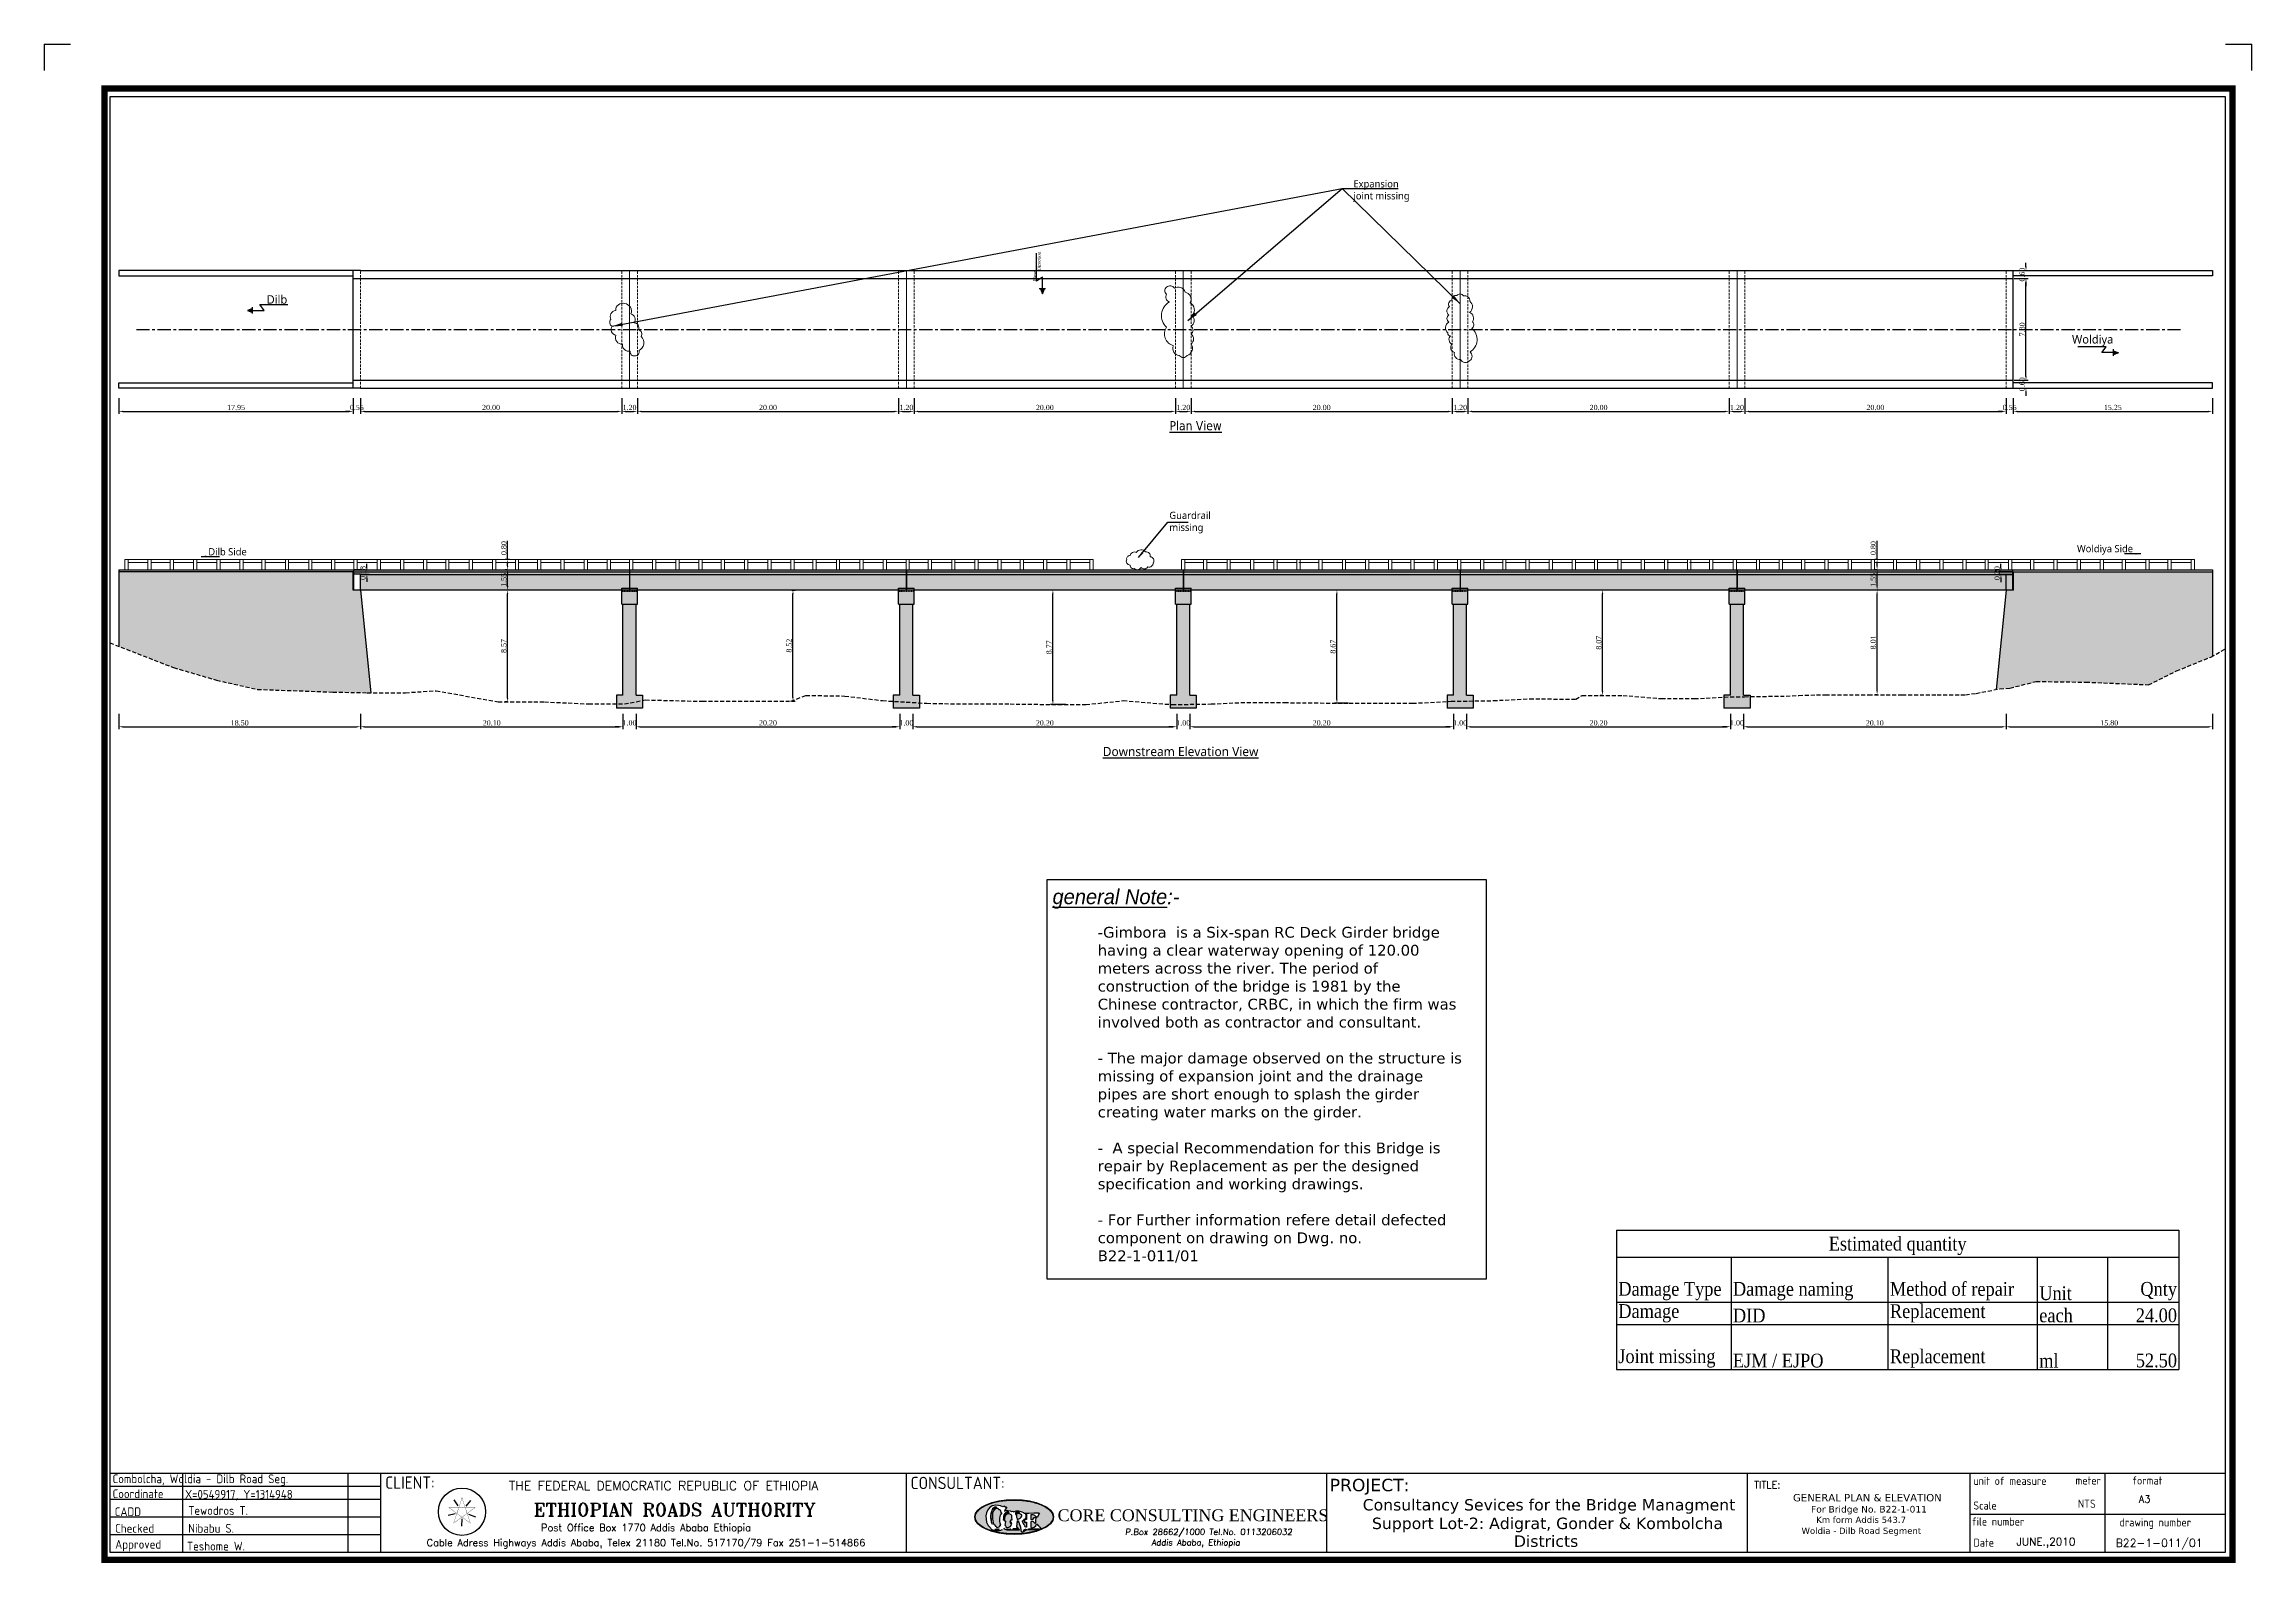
# Paper-space layout 'Layout1' of a CAD drawing. Header units: inches, sheet in millimetres. Extents: x 62 to 902, y -63 to 515.
# The model-space entities are those that its viewports show. They can reach past a viewport. Long polylines and large blocks are cut down to what shows.
import ezdxf
from ezdxf.enums import TextEntityAlignment as Align

# ---------------------------------------------------------------- set-up
doc = ezdxf.new("R2010")
doc.units = ezdxf.units.IN
doc.header["$MEASUREMENT"] = 0
for name, pattern in [('CENTER', [2, 1.25, -0.25, 0.25, -0.25]), ('HIDDEN', [0.375, 0.25, -0.125]), ('HIDDEN2', [0.1875, 0.125, -0.0625])]:
    doc.linetypes.add(name, pattern=pattern)
for name, color, linetype in [('21', 7, 'Continuous'), ('ATTR', 45, 'Continuous'), ('BOARD-M', 7, 'Continuous'), ('C-LOGO', 7, 'Continuous'), ('center line', 251, 'CENTER'), ('DIM', 7, 'Continuous'), ('Direction', 6, 'Continuous'), ('ERA_LOGO', 30, 'Continuous'), ('Hatch', 8, 'Continuous'), ('LINES', 1, 'Continuous'), ('MARK', 9, 'Continuous'), ('TEXT1', 7, 'Continuous'), ('TEXT2', 7, 'Continuous'), ('TEXTS', 7, 'Continuous'), ('Vp', 7, 'Continuous')]:
    doc.layers.add(name, color=color, linetype=linetype)
for name, color, linetype, lineweight in [('Base', 7, 'Continuous', 0), ('BORD', 1, 'Continuous', 30), ('Damage', 6, 'Continuous', 15), ('dima', 7, 'Continuous', 0), ('hatch1', 251, 'Continuous', 0), ('Raling', 5, 'Continuous', 15), ('SUBSTR', 4, 'Continuous', 25), ('TEXT', 1, 'Continuous', 13)]:
    doc.layers.add(name, color=color, linetype=linetype, lineweight=lineweight)
doc.layers.get('Vp').off()
doc.styles.add('15', font='romans.shx', dxfattribs={"height": 1.55})
doc.styles.add('25', font='ROMANS', dxfattribs={"height": 2.25})
doc.styles.add('30', font='ROMANT.SHX', dxfattribs={"height": 4})
doc.styles.add('65', font='COMPLEX.SHX', dxfattribs={"oblique": 5, "height": 2.25})
doc.styles.add('BETTY', font='verdana.TTF', dxfattribs={"height": 0.18})
doc.styles.add('ISO', font='ISO.SHX', dxfattribs={"height": 5})
doc.styles.add('ROMANT', font='romant.shx')
doc.styles.add('SIMPLEX', font='simplex.shx', dxfattribs={"height": 0.5})
doc.styles.get("Standard").update_dxf_attribs({"font": 'GARA.TTF', "height": 0.4})
doc.dimstyles.get("Standard").update_dxf_attribs({"dimtxt": 0.6, "dimasz": 0.3, "dimexe": 0.18, "dimexo": 0.0625, "dimgap": 0.09, "dimtad": 1, "dimzin": 0, "dimdsep": 46, "dimtxsty": 'Standard', "dimcen": 0.09, "dimclrd": 253, "dimclre": 21, "dimadec": 0, "dimazin": 0, "dimtfac": 1, "dimtix": 1, "dimtofl": 0, "dimtmove": 0, "dimatfit": 3, "dimfxl": 1, "dimfxlon": 1, "dimtolj": 1, "dimtzin": 0, "dimarcsym": 0})

psp = doc.layouts.get("Layout1")

# ---------------------------------------------------------------- texts
at = {"layer": 'ATTR', "color": 0, "style": 'SIMPLEX'}
psp.add_attdef('JUNE.,2010', (812.98, -56.12), 'ent_date', height=2.916, dxfattribs=at)
at = {"layer": 'Base', "style": 'SIMPLEX'}
psp.add_text('A3', height=2.75, dxfattribs=at).set_placement((859.42, -39.81))
psp.add_attdef('B22-1-011/01', (850.67, -56.64), 'ent_dwgno', height=3.025, dxfattribs=at)
at = {"layer": 'C-LOGO', "color": 7, "style": '65', "oblique": 5}
for s, p in [(' P.Box 28662/1000 Tel.No. 0113206032', (504.77, -51.09)), ('Addis Ababa, Ethiopia', (500.66, -55.26))]:
    psp.add_text(s, height=2.3157, dxfattribs=at).set_placement(p, align=Align.MIDDLE)
at = {"layer": 'TEXT', "color": 7, "insert": (448.08, -42.34), "char_height": 4.5122, "width": 166.6527, "attachment_point": 1}
psp.add_mtext('{\\fBook Antiqua|b0|i0|c0|p18;\\C0;CORE CONSULTING ENGINEERS}', dxfattribs=at)
at = {"layer": 'TEXT1', "style": 'ISO'}
for s, height, p in [('Combolcha, Woldia - Dilb Road Seg.', 3.3354, (88.49, -30.72)), ('CLIENT:', 4.709, (192.21, -32.16)), ('CONSULTANT:', 4.7085, (392.11, -32.31)), ('Coordinate', 3.335, (88.49, -36.42)), ('CADD', 3.335, (89.31, -43.25)), ('X=0549917, Y=1314948', 3.3354, (116.05, -36.62)), ('Tewodros T.', 3.3354, (117.27, -42.79)), ('Checked', 3.335, (89.47, -49.58)), ('Nibabu S.', 3.335, (117.27, -49.58)), ('Approved', 3.335, (89.47, -55.65)), ('Teshome W.', 3.335, (116.79, -56.35))]:
    psp.add_text(s, height=height, rotation=359.99979, dxfattribs=at).set_placement(p, align=Align.MIDDLE_LEFT)
at = {"layer": 'TEXT1', "color": 7, "style": '30'}
psp.add_text('TITLE:', height=2.712, rotation=359.99979, dxfattribs=at).set_placement((713.08, -33), align=Align.MIDDLE_LEFT)
at = {"layer": 'TEXT1', "style": 'ISO'}
for s, height, p in [('unit of measure', 3.0968, (796.5, -33.06)), ('meter', 3.097, (835.34, -32.91)), ('format', 3.097, (856.98, -32.91)), ('Scale', 3.097, (796.5, -42.44)), ('NTS', 3.097, (836.3, -41.76)), ('file number', 3.0968, (795.97, -48.53)), ('drawing number', 3.0968, (852.11, -48.85)), ('Date', 3.097, (796.56, -56.55))]:
    psp.add_text(s, height=height, rotation=359.99979, dxfattribs=at).set_placement(p)
at = {"layer": 'TEXT2'}
for s, height, style, p in [('THE FEDERAL DEMOCRATIC REPUBLIC OF ETHIOPIA', 3.5, '25', (298.17, -33.34)), ('ETHIOPIAN ROADS AUTHORITY', 5, '30', (302.39, -42.49)), ('Post Office Box 1770 Addis Ababa Ethiopia', 2.7, '15', (291.46, -49.66)), ('Cable Adress Highways Addis Ababa, Telex 21180 Tel.No. 517170/79 Fax 251-1-514866', 2.7, '15', (291.46, -55.19))]:
    psp.add_text(s, height=height, dxfattribs=dict(at, style=style)).set_placement(p, align=Align.MIDDLE)
at = {"layer": 'TEXT2', "style": 'BETTY'}
psp.add_text('PROJECT:', height=4.737, rotation=359.99979, dxfattribs=at).set_placement((551.63, -33.09), align=Align.MIDDLE_LEFT)
for s, height, p in [('Consultancy Sevices for the Bridge Managment', 4.3423, (564.16, -42.78)), ('GENERAL PLAN & ELEVATION', 2.8122, (727.87, -39.31)), ('For Bridge No. B22-1-011', 2.531, (734.72, -43.56)), ('Support Lot-2: Adigrat, Gonder & Kombolcha', 4.3423, (567.68, -49.84)), ('Woldia - Dilb Road Segment', 2.3623, (731.13, -51.69)), ('Districts', 4.342, (621.68, -56.62))]:
    psp.add_text(s, height=height, rotation=359.99979, dxfattribs=at).set_placement(p)
at = {"layer": 'TEXT2', "color": 1, "style": 'BETTY'}
psp.add_text('Km form Addis 543.7', height=2.3623, rotation=359.99979, dxfattribs=at).set_placement((736.7, -47.5))

msp = doc.modelspace()

# ---------------------------------------------------------------- texts
at = {"layer": 'TEXT', "attachment_point": 1}
for s, insert, char_height, width in [('{\\fSegoe UI|b0|i0|c0|p34;Expansion joint missing}', (106.389, 48.485), 0.55, 4.89593), ('{\\fSegoe UI|b0|i0|c0|p34;Dilb}', (23.175, 39.68), 0.65, 5.1366), ('{\\fSegoe UI|b0|i0|c0|p34;Woldiya}', (161.411, 36.628), 0.65, 5.1366), ('{\\fSegoe UI|b0|i0|c0|p34;Guardrail missing}', (92.293, 23.093), 0.55, 2.57993), ('{\\fSegoe UI|b0|i0|c0|p34;Dilb Side}', (18.708, 20.305), 0.55, 5.1366), ('{\\fSegoe UI|b0|i0|c0|p34;Woldiya Side}', (161.796, 20.544), 0.55, 5.1366)]:
    msp.add_mtext(s, dxfattribs=dict(at, insert=insert, char_height=char_height, width=width))
at = {"layer": 'TEXT', "char_height": 0.2515, "width": 5.1366, "attachment_point": 1, "rotation": 90}
for s, insert in [('Direction', (82.178, 41.562)), ('Flow ', (81.863, 40.746))]:
    msp.add_mtext(s, dxfattribs=dict(at, insert=insert))
at = {"layer": 'TEXT2', "insert": (71.317, 77.866), "char_height": 0.18, "width": 6.06611, "attachment_point": 1, "style": 'BETTY'}
msp.add_mtext('-Gimbora  is a Six-span RC Deck Girder bridge having a clear waterway opening of 120.00 meters across the river. The period of construction of the bridge is 1981 by the Chinese contractor, CRBC, in which the firm was involved both as contractor and consultant. \\P\\P- The major damage observed on the structure is missing of expansion joint and the drainage pipes are short enough to splash the girder creating water marks on the girder.\\P\\P-  A special Recommendation for this Bridge is repair by Replacement as per the designed specification and working drawings.\\P\\P- For Further information refere detail defected component on drawing on Dwg. no. B22-1-011/01', dxfattribs=at)
at = {"layer": 'TEXT2', "char_height": 0.7, "attachment_point": 1}
for s, insert, width in [('{\\fTahoma|b0|i0|c0|p34;\\LPlan View}', (92.306, 30.038), 7.61577), ('{\\fSegoe UI|b0|i0|c0|p34;\\LDownstream Elevation View}', (87.198, 5.08), 13.77972)]:
    msp.add_mtext(s, dxfattribs=dict(at, insert=insert, width=width))
at = {"layer": 'TEXTS', "insert": (70.563, 78.495), "char_height": 0.25, "width": 7.90321, "attachment_point": 1, "style": 'ROMANT'}
msp.add_mtext('{\\fAlgerian|b0|i1|c0|p82;\\Lgeneral Note\\l:-}', dxfattribs=at)

# ---------------------------------------------------------------- blocks, each defined once
blk = doc.blocks.new('A$C162A0B75')
at = {"layer": 'BOARD-M'}
h = blk.add_hatch(color=256, dxfattribs=at)
edge = h.paths.add_edge_path()
edge.add_spline(control_points=[(13.67, -8.08), (14, -7.94), (14.3, -7.79), (15.09, -7.33), (15.48, -6.98), (15.96, -6.26), (16.05, -5.88), (15.92, -5.15), (15.71, -4.78), (14.99, -4.09), (14.49, -3.77), (13.25, -3.22), (12.52, -3), (10.92, -2.68), (10.05, -2.58), (8.3, -2.53), (7.41, -2.57), (5.72, -2.79), (4.93, -2.97), (3.53, -3.43), (2.92, -3.72), (1.99, -4.37), (1.66, -4.73), (1.38, -5.31), (1.33, -5.53), (1.33, -5.74), (1.33, -6.11), (1.48, -6.48), (2.08, -7.19), (2.53, -7.53), (3.67, -8.11), (4.36, -8.36), (5.9, -8.73), (6.75, -8.85), (8.49, -8.96), (9.39, -8.95), (11.1, -8.78), (11.93, -8.63), (12.89, -8.36), (13.11, -8.29), (13.33, -8.21)], knot_values=[2.317063, 2.317063, 2.317063, 2.317063, 2.500513, 2.500513, 2.85773, 2.85773, 3.214946, 3.214946, 3.572162, 3.572162, 3.929378, 3.929378, 4.286594, 4.286594, 4.643811, 4.643811, 5.001027, 5.001027, 5.358243, 5.358243, 5.715459, 5.715459, 6.072675, 6.072675, 6.283185, 6.283185, 6.283185, 6.640402, 6.640402, 6.997618, 6.997618, 7.354834, 7.354834, 7.71205, 7.71205, 8.069266, 8.069266, 8.426482, 8.426482, 8.537797, 8.537797, 8.537797, 8.537797], degree=3, periodic=0)
edge.add_line((13.33, -8.21), (13.19, -8.19))
edge.add_line((13.19, -8.19), (12.82, -8.19))
edge.add_line((12.82, -8.19), (11.56, -8.22))
edge.add_line((11.56, -8.22), (11.07, -8.19))
edge.add_line((11.07, -8.19), (10.26, -8.59))
edge.add_line((10.26, -8.59), (10.1, -8.6))
edge.add_line((10.1, -8.6), (10.07, -8.52))
edge.add_line((10.07, -8.52), (10.03, -8.46))
edge.add_line((10.03, -8.46), (9.97, -8.16))
edge.add_line((9.97, -8.16), (9.91, -7.71))
edge.add_line((9.91, -7.71), (9.69, -7.05))
edge.add_line((9.69, -7.05), (9.59, -6.74))
edge.add_line((9.59, -6.74), (9.53, -6.71))
edge.add_line((9.53, -6.71), (9.33, -6.76))
edge.add_line((9.33, -6.76), (9.24, -6.75))
edge.add_line((9.24, -6.75), (9.18, -6.76))
edge.add_line((9.18, -6.76), (9.17, -6.97))
edge.add_line((9.17, -6.97), (9.14, -7.63))
edge.add_line((9.14, -7.63), (9.15, -7.69))
edge.add_line((9.15, -7.69), (9.63, -8.15))
edge.add_line((9.63, -8.15), (9.63, -8.22))
edge.add_line((9.63, -8.22), (9.22, -8.23))
edge.add_line((9.22, -8.23), (8.68, -8.2))
edge.add_line((8.68, -8.2), (8.12, -8.24))
edge.add_line((8.12, -8.24), (7.85, -8.25))
edge.add_line((7.85, -8.25), (7.63, -8.25))
edge.add_line((7.63, -8.25), (7.38, -8.24))
edge.add_line((7.38, -8.24), (7.17, -8.17))
edge.add_line((7.17, -8.17), (6.99, -8.13))
edge.add_line((6.99, -8.13), (6.82, -7.99))
edge.add_line((6.82, -7.99), (6.77, -7.9))
edge.add_line((6.77, -7.9), (6.7, -7.83))
edge.add_line((6.7, -7.83), (6.45, -8.08))
edge.add_line((6.45, -8.08), (5.99, -8.29))
edge.add_line((5.99, -8.29), (5.48, -8.34))
edge.add_line((5.48, -8.34), (5.01, -8.31))
edge.add_line((5.01, -8.31), (4.75, -8.22))
edge.add_line((4.75, -8.22), (4.37, -8.03))
edge.add_line((4.37, -8.03), (4.19, -7.8))
edge.add_line((4.19, -7.8), (3.76, -7.37))
edge.add_line((3.76, -7.37), (3.47, -6.73))
edge.add_line((3.47, -6.73), (3.37, -6.18))
edge.add_line((3.37, -6.18), (3.36, -5.55))
edge.add_line((3.36, -5.55), (3.49, -4.93))
edge.add_line((3.49, -4.93), (3.72, -4.38))
edge.add_line((3.72, -4.38), (4.02, -3.99))
edge.add_line((4.02, -3.99), (4.54, -3.64))
edge.add_line((4.54, -3.64), (5.2, -3.5))
edge.add_line((5.2, -3.5), (5.71, -3.55))
edge.add_line((5.71, -3.55), (6.08, -3.65))
edge.add_line((6.08, -3.65), (6.54, -3.81))
edge.add_line((6.54, -3.81), (6.94, -3.73))
edge.add_line((6.94, -3.73), (6.95, -3.87))
edge.add_line((6.95, -3.87), (7.08, -3.81))
edge.add_line((7.08, -3.81), (7.23, -3.89))
edge.add_line((7.23, -3.89), (7.21, -4.01))
edge.add_line((7.21, -4.01), (6.99, -4.31))
edge.add_line((6.99, -4.31), (6.9, -4.55))
edge.add_line((6.9, -4.55), (6.86, -4.63))
edge.add_line((6.86, -4.63), (7.15, -4.55))
edge.add_line((7.15, -4.55), (7.45, -4.51))
edge.add_line((7.45, -4.51), (7.9, -4.56))
edge.add_line((7.9, -4.56), (8.17, -4.68))
edge.add_line((8.17, -4.68), (8.25, -4.75))
edge.add_line((8.25, -4.75), (8.25, -4.68))
edge.add_line((8.25, -4.68), (8.41, -4.67))
edge.add_line((8.41, -4.67), (8.49, -4.71))
edge.add_line((8.49, -4.71), (8.5, -4.75))
edge.add_line((8.5, -4.75), (8.74, -4.71))
edge.add_line((8.74, -4.71), (9.08, -4.6))
edge.add_line((9.08, -4.6), (9.5, -4.58))
edge.add_line((9.5, -4.58), (9.92, -4.68))
edge.add_line((9.92, -4.68), (10.14, -4.75))
edge.add_line((10.14, -4.75), (10.45, -4.92))
edge.add_line((10.45, -4.92), (10.59, -5.01))
edge.add_line((10.59, -5.01), (11.41, -4.99))
edge.add_line((11.41, -4.99), (12.4, -4.95))
edge.add_line((12.4, -4.95), (13, -4.95))
edge.add_line((13, -4.95), (13.27, -4.95))
edge.add_line((13.27, -4.95), (13.32, -4.96))
edge.add_line((13.32, -4.96), (13.34, -5.02))
edge.add_line((13.34, -5.02), (13.44, -5.01))
edge.add_line((13.44, -5.01), (12.98, -5.82))
edge.add_line((12.98, -5.82), (12.83, -5.72))
edge.add_line((12.83, -5.72), (12.66, -5.57))
edge.add_line((12.66, -5.57), (12.55, -5.47))
edge.add_line((12.55, -5.47), (12.42, -5.37))
edge.add_line((12.42, -5.37), (12.24, -5.32))
edge.add_line((12.24, -5.32), (12.11, -5.33))
edge.add_line((12.11, -5.33), (11.91, -5.33))
edge.add_line((11.91, -5.33), (11.84, -5.33))
edge.add_line((11.84, -5.33), (11.82, -6.23))
edge.add_line((11.82, -6.23), (12.16, -6.21))
edge.add_line((12.16, -6.21), (12.4, -5.9))
edge.add_line((12.4, -5.9), (12.47, -5.81))
edge.add_line((12.47, -5.81), (12.73, -5.86))
edge.add_line((12.73, -5.86), (12.72, -6.49))
edge.add_line((12.72, -6.49), (12.72, -6.9))
edge.add_line((12.72, -6.9), (12.6, -6.96))
edge.add_line((12.6, -6.96), (12.25, -6.62))
edge.add_line((12.25, -6.62), (11.82, -6.64))
edge.add_line((11.82, -6.64), (11.81, -7.64))
edge.add_line((11.81, -7.64), (11.83, -7.73))
edge.add_line((11.83, -7.73), (12.05, -7.77))
edge.add_line((12.05, -7.77), (12.46, -7.67))
edge.add_line((12.46, -7.67), (12.73, -7.41))
edge.add_line((12.73, -7.41), (12.83, -7.19))
edge.add_line((12.83, -7.19), (12.9, -7.09))
edge.add_line((12.9, -7.09), (13.03, -7.11))
edge.add_line((13.03, -7.11), (13.05, -7.16))
edge.add_line((13.05, -7.16), (13.04, -7.26))
edge.add_line((13.04, -7.26), (13.15, -7.26))
edge.add_line((13.15, -7.26), (13.21, -7.21))
edge.add_line((13.21, -7.21), (13.31, -7.46))
edge.add_line((13.31, -7.46), (13.52, -7.69))
edge.add_line((13.52, -7.69), (13.68, -7.88))
edge.add_line((13.68, -7.88), (13.72, -7.98))
edge.add_line((13.72, -7.98), (13.67, -8.08))
h.paths.add_polyline_path([(5.22, -4.02), (5.32, -4), (5.34, -3.93), (5.32, -3.9), (5.06, -3.92), (4.83, -4.01), (4.61, -4.21), (4.48, -4.45), (4.38, -4.72), (4.25, -5.09), (4.22, -5.46), (4.21, -5.91), (4.25, -6.26), (4.32, -6.63), (4.46, -7), (4.54, -7.12), (4.57, -7.06), (4.49, -6.85), (4.41, -6.59), (4.38, -6.23), (4.34, -5.8), (4.36, -5.29), (4.44, -4.88), (4.55, -4.55), (4.62, -4.34), (4.75, -4.2), (4.9, -4.08), (5.05, -4.05)], flags=17)
h.paths.add_polyline_path([(6.12, -5.4), (6.27, -5.16), (6.32, -5.06), (6.34, -5.03), (6.28, -4.97), (6.25, -5.02), (6.02, -4.39), (5.86, -4.39), (5.72, -4.28), (5.51, -4.14), (5.26, -4.14), (4.98, -4.31), (4.77, -4.58), (4.62, -5.04), (4.57, -5.42), (4.59, -6.03), (4.66, -6.55), (4.8, -7.01), (4.96, -7.25), (5.15, -7.46), (5.26, -7.55), (5.33, -7.6), (5.34, -7.66), (5.34, -7.73), (5.52, -7.73), (5.84, -7.59), (6, -7.45), (6.12, -7.3), (6.17, -7.3), (6.02, -6.89), (5.96, -6.51), (5.98, -6.04), (6.03, -5.68)], flags=17)
h.paths.add_polyline_path([(8.19, -5.84), (8.15, -5.37), (8, -5.21), (7.81, -5.12), (7.53, -5.06), (7.34, -5.12), (7.14, -5.27), (6.99, -5.57), (6.89, -6.08), (6.87, -6.47), (6.94, -6.52), (7.04, -6.5), (7.11, -6.59), (7.07, -6.98), (6.99, -7.32), (7.03, -7.35), (7.19, -7.61), (7.31, -7.76), (7.47, -7.76), (7.67, -7.72), (7.86, -7.57), (8.03, -7.36), (8.14, -7.09), (8.17, -6.93), (8.11, -6.91), (7.98, -6.93), (7.93, -6.85), (8.08, -6.81), (8.09, -6.74), (8.02, -6.68), (7.89, -6.74), (7.86, -6.69), (7.92, -6.55), (7.98, -6.42), (7.98, -6.34), (8.08, -6.34), (8.23, -6.33), (8.22, -6.21)], flags=17)
h.paths.add_polyline_path([(7.08, -5.04), (7.25, -4.96), (7.36, -4.95), (7.5, -4.94), (7.64, -4.95), (7.73, -4.96), (7.7, -4.89), (7.66, -4.86), (7.48, -4.86), (7.32, -4.85), (7.07, -4.94), (6.92, -5.06), (6.75, -5.33), (6.68, -5.64), (6.64, -5.86), (6.64, -6.05), (6.63, -6.26), (6.65, -6.37), (6.69, -6.33), (6.7, -6.25), (6.71, -6.09), (6.74, -5.82), (6.77, -5.61), (6.84, -5.34), (6.94, -5.18)], flags=17)
h.paths.add_polyline_path([(5.72, -8.13), (5.82, -8.09), (5.87, -8.09), (5.87, -8.06), (5.85, -8.04), (5.78, -8.04), (5.72, -8.04), (5.68, -8.07), (5.65, -8.09), (5.58, -8.1), (5.52, -8.09), (5.43, -8.1), (5.34, -8.1), (5.27, -8.1), (5.23, -8.1), (5.15, -8.09), (5.1, -8.09), (5.04, -8.09), (5.03, -8.14), (5.07, -8.14), (5.21, -8.14), (5.28, -8.15), (5.39, -8.15), (5.49, -8.16), (5.55, -8.16), (5.62, -8.15)], flags=17)
h.paths.add_polyline_path([(9.22, -8.01), (9.15, -7.96), (9.03, -7.96), (8.88, -7.97), (8.69, -7.98), (8.57, -7.98), (8.5, -7.98), (8.45, -8.03), (8.4, -8.06), (8.41, -8.1), (8.5, -8.09), (8.68, -8.09), (8.89, -8.09), (9.07, -8.1), (9.18, -8.11), (9.25, -8.1)], flags=17)
h.paths.add_polyline_path([(7.76, -8.09), (7.87, -8.08), (7.92, -8.07), (7.99, -8.02), (8.04, -8), (8, -7.98), (7.98, -7.98), (7.95, -7.99), (7.9, -8.01), (7.85, -8.02), (7.76, -8.04), (7.64, -8.05), (7.51, -8.05), (7.41, -8.04), (7.32, -8.06), (7.24, -8.04), (7.19, -8.06), (7.19, -8.07), (7.22, -8.09), (7.31, -8.09), (7.37, -8.11), (7.47, -8.11), (7.54, -8.11), (7.56, -8.11), (7.59, -8.11), (7.66, -8.11)], flags=17)
h.paths.add_polyline_path([(9.48, -6.49), (9.43, -6.5), (9.38, -6.5), (9.31, -6.5), (9.24, -6.5), (9.21, -6.54), (9.2, -6.59), (9.23, -6.61), (9.25, -6.59), (9.27, -6.56), (9.31, -6.54), (9.37, -6.54), (9.43, -6.54), (9.47, -6.54)], flags=17)
h.paths.add_polyline_path([(10.1, -5.57), (10.1, -5.36), (10.02, -5.27), (9.92, -5.27), (9.84, -5.22), (9.76, -5.15), (9.66, -5.08), (9.52, -5.08), (9.42, -5.11), (9.28, -5.11), (9.17, -5.11), (9.13, -5.15), (9.13, -5.32), (9.13, -5.53), (9.14, -5.76), (9.15, -5.92), (9.21, -6.01), (9.21, -6.13), (9.21, -6.21), (9.41, -6.18), (9.69, -6.05), (9.86, -5.91), (10, -5.77)], flags=17)
h.paths.add_polyline_path([(9.64, -4.89), (9.49, -4.88), (9.33, -4.88), (9.19, -4.88), (9.05, -4.91), (8.98, -4.92), (8.93, -4.96), (8.93, -5.11), (8.92, -5.22), (8.93, -5.28), (8.98, -5.25), (8.98, -5.16), (8.98, -5.04), (9.01, -4.98), (9.14, -4.95), (9.3, -4.95), (9.46, -4.95), (9.56, -4.96), (9.65, -4.99), (9.68, -5), (9.7, -4.94)], flags=17)
h.paths.add_polyline_path([(11, -6.75), (10.98, -6.71), (10.93, -6.73), (10.86, -6.75), (10.75, -6.79), (10.66, -6.79), (10.65, -6.71), (10.68, -6.66), (10.68, -6.62), (10.63, -6.63), (10.59, -6.66), (10.55, -6.64), (10.53, -6.54), (10.54, -6.47), (10.58, -6.44), (10.65, -6.35), (10.78, -6.27), (10.86, -6.22), (10.94, -6.23), (11.01, -6.23), (11.02, -6.19), (11.02, -5.56), (11.01, -5.24), (10.98, -5.22), (10.92, -5.19), (10.85, -5.18), (10.83, -5.21), (10.85, -5.26), (10.89, -5.31), (10.93, -5.39), (10.93, -5.6), (10.91, -5.8), (10.85, -5.96), (10.75, -6.07), (10.64, -6.18), (10.5, -6.31), (10.35, -6.42), (10.25, -6.44), (10.24, -6.49), (10.24, -6.55), (10.24, -6.63), (10.28, -6.74), (10.38, -6.91), (10.53, -7.14), (10.71, -7.41), (10.83, -7.57), (10.96, -7.66), (11.01, -7.66)], flags=17)
h.paths.add_polyline_path([(10.75, -8.13), (10.89, -8.09), (10.87, -8.05), (10.84, -8.05), (10.77, -8.07), (10.67, -8.11), (10.57, -8.15), (10.51, -8.2), (10.42, -8.25), (10.36, -8.29), (10.4, -8.31), (10.46, -8.29), (10.52, -8.24), (10.6, -8.19), (10.7, -8.16)], flags=17)
h.paths.add_polyline_path([(13.42, -7.98), (13.27, -7.98), (12.98, -7.99), (12.62, -7.99), (12.31, -7.97), (12, -7.98), (11.61, -7.98), (11.39, -7.99), (11.38, -8.03), (11.4, -8.06), (11.62, -8.04), (12, -8.05), (12.28, -8.04), (12.57, -8.04), (12.86, -8.04), (13.16, -8.04), (13.32, -8.04), (13.43, -8.04)], flags=17)
for points in [[(6.94, -3.73), (6.54, -3.81), (6.08, -3.65), (5.71, -3.55), (5.2, -3.5), (4.54, -3.64), (4.02, -3.99), (3.72, -4.38), (3.49, -4.93), (3.36, -5.55), (3.37, -6.18), (3.47, -6.73), (3.76, -7.37), (4.19, -7.8), (4.37, -8.03), (4.75, -8.22), (5.01, -8.31), (5.48, -8.34), (5.99, -8.29), (6.45, -8.08)], [(6.02, -4.39), (5.86, -4.39), (5.72, -4.28), (5.51, -4.14), (5.26, -4.14), (4.98, -4.31), (4.77, -4.58), (4.62, -5.04), (4.57, -5.42), (4.59, -6.03), (4.66, -6.55), (4.8, -7.01), (4.96, -7.25), (5.15, -7.46), (5.26, -7.55), (5.33, -7.6), (5.34, -7.66), (5.34, -7.73), (5.52, -7.73), (5.84, -7.59), (6, -7.45), (6.12, -7.3), (6.17, -7.3), (6.02, -6.89), (5.96, -6.51), (5.98, -6.04), (6.03, -5.68), (6.12, -5.4), (6.27, -5.16), (6.32, -5.06), (6.34, -5.03), (6.28, -4.97)], [(6.94, -3.73), (6.95, -3.87), (7.08, -3.81), (7.23, -3.89), (7.21, -4.01), (6.99, -4.31), (6.9, -4.55), (6.86, -4.63), (7.15, -4.55), (7.45, -4.51), (7.9, -4.56), (8.17, -4.68), (8.25, -4.75), (8.25, -4.68), (8.41, -4.67), (8.49, -4.71), (8.5, -4.75), (8.74, -4.71), (9.08, -4.6), (9.5, -4.58), (9.92, -4.68), (10.14, -4.75), (10.45, -4.92), (10.59, -5.01), (11.41, -4.99), (12.4, -4.95), (13, -4.95), (13.27, -4.95), (13.32, -4.96), (13.34, -5.02), (13.44, -5.01), (12.98, -5.82), (12.83, -5.72), (12.66, -5.57), (12.55, -5.47), (12.42, -5.37), (12.24, -5.32), (12.11, -5.33), (11.91, -5.33), (11.84, -5.33), (11.82, -6.23), (12.16, -6.21), (12.4, -5.9), (12.47, -5.81), (12.73, -5.86), (12.72, -6.49), (12.72, -6.9), (12.6, -6.96), (12.25, -6.62), (11.82, -6.64), (11.81, -7.64), (11.83, -7.73), (12.05, -7.77), (12.46, -7.67), (12.73, -7.41), (12.83, -7.19), (12.9, -7.09), (13.03, -7.11), (13.05, -7.16), (13.04, -7.26), (13.15, -7.26), (13.21, -7.21), (13.31, -7.46), (13.52, -7.69), (13.68, -7.88), (13.67, -8.08), (13.53, -8.14), (13.33, -8.19), (12.82, -8.19), (11.56, -8.22), (11.07, -8.19), (10.26, -8.59), (10.1, -8.6), (10.07, -8.52), (10.03, -8.46), (9.97, -8.16), (9.91, -7.71), (9.69, -7.05), (9.59, -6.74), (9.53, -6.71), (9.33, -6.76), (9.24, -6.75), (9.18, -6.76), (9.17, -6.97), (9.14, -7.63), (9.15, -7.69), (9.63, -8.15), (9.63, -8.22), (9.22, -8.23), (8.68, -8.2), (8.12, -8.24), (7.85, -8.25), (7.63, -8.25), (7.38, -8.24), (7.17, -8.17), (6.99, -8.13), (6.82, -7.99), (6.77, -7.9), (6.7, -7.83), (6.7, -7.83)], [(6.02, -4.39), (6.25, -5.02), (6.28, -4.97)]]:
    blk.add_lwpolyline(points, dxfattribs=at)
for points in [[(5.32, -4), (5.34, -3.93), (5.32, -3.9), (5.06, -3.92), (4.83, -4.01), (4.61, -4.21), (4.48, -4.45), (4.38, -4.72), (4.25, -5.09), (4.22, -5.46), (4.21, -5.91), (4.25, -6.26), (4.32, -6.63), (4.46, -7), (4.54, -7.12), (4.57, -7.06), (4.49, -6.85), (4.41, -6.59), (4.38, -6.23), (4.34, -5.8), (4.36, -5.29), (4.44, -4.88), (4.55, -4.55), (4.62, -4.34), (4.75, -4.2), (4.9, -4.08), (5.05, -4.05), (5.22, -4.02)], [(5.04, -8.09), (5.03, -8.14), (5.07, -8.14), (5.21, -8.14), (5.28, -8.15), (5.39, -8.15), (5.49, -8.16), (5.55, -8.16), (5.62, -8.15), (5.72, -8.13), (5.82, -8.09), (5.87, -8.09), (5.87, -8.06), (5.85, -8.04), (5.78, -8.04), (5.72, -8.04), (5.68, -8.07), (5.65, -8.09), (5.58, -8.1), (5.52, -8.09), (5.43, -8.1), (5.34, -8.1), (5.27, -8.1), (5.23, -8.1), (5.15, -8.09), (5.1, -8.09)], [(6.65, -6.37), (6.69, -6.33), (6.7, -6.25), (6.71, -6.09), (6.74, -5.82), (6.77, -5.61), (6.84, -5.34), (6.94, -5.18), (7.08, -5.04), (7.25, -4.96), (7.36, -4.95), (7.5, -4.94), (7.64, -4.95), (7.73, -4.96), (7.7, -4.89), (7.66, -4.86), (7.48, -4.86), (7.32, -4.85), (7.07, -4.94), (6.92, -5.06), (6.75, -5.33), (6.68, -5.64), (6.64, -5.86), (6.64, -6.05), (6.63, -6.26)], [(6.99, -7.32), (7.07, -6.98), (7.11, -6.59), (7.04, -6.5), (6.94, -6.52), (6.87, -6.47), (6.89, -6.08), (6.99, -5.57), (7.14, -5.27), (7.34, -5.12), (7.53, -5.06), (7.81, -5.12), (8, -5.21), (8.15, -5.37), (8.19, -5.84), (8.22, -6.21), (8.23, -6.33), (8.08, -6.34), (7.98, -6.34), (7.98, -6.42), (7.92, -6.55), (7.86, -6.69), (7.89, -6.74), (8.02, -6.68), (8.09, -6.74), (8.08, -6.81), (7.93, -6.85), (7.98, -6.93), (8.11, -6.91), (8.17, -6.93), (8.14, -7.09), (8.03, -7.36), (7.86, -7.57), (7.67, -7.72), (7.47, -7.76), (7.31, -7.76), (7.19, -7.61), (7.03, -7.35), (6.99, -7.32)], [(8, -7.98), (8.04, -8), (7.99, -8.02), (7.92, -8.07), (7.87, -8.08), (7.76, -8.09), (7.66, -8.11), (7.59, -8.11), (7.56, -8.11), (7.54, -8.11), (7.47, -8.11), (7.37, -8.11), (7.31, -8.09), (7.22, -8.09), (7.19, -8.07), (7.19, -8.06), (7.24, -8.04), (7.32, -8.06), (7.41, -8.04), (7.51, -8.05), (7.64, -8.05), (7.76, -8.04), (7.85, -8.02), (7.9, -8.01), (7.95, -7.99), (7.98, -7.98)], [(9.25, -8.1), (9.22, -8.01), (9.15, -7.96), (9.03, -7.96), (8.88, -7.97), (8.69, -7.98), (8.57, -7.98), (8.5, -7.98), (8.45, -8.03), (8.4, -8.06), (8.41, -8.1), (8.5, -8.09), (8.68, -8.09), (8.89, -8.09), (9.07, -8.1), (9.18, -8.11)], [(9.68, -5), (9.7, -4.94), (9.64, -4.89), (9.49, -4.88), (9.33, -4.88), (9.19, -4.88), (9.05, -4.91), (8.98, -4.92), (8.93, -4.96), (8.93, -5.11), (8.92, -5.22), (8.93, -5.28), (8.98, -5.25), (8.98, -5.16), (8.98, -5.04), (9.01, -4.98), (9.14, -4.95), (9.3, -4.95), (9.46, -4.95), (9.56, -4.96), (9.65, -4.99)], [(9.21, -6.21), (9.41, -6.18), (9.69, -6.05), (9.86, -5.91), (10, -5.77), (10.1, -5.57), (10.1, -5.36), (10.02, -5.27), (9.92, -5.27), (9.84, -5.22), (9.76, -5.15), (9.66, -5.08), (9.52, -5.08), (9.42, -5.11), (9.28, -5.11), (9.17, -5.11), (9.13, -5.15), (9.13, -5.32), (9.13, -5.53), (9.14, -5.76), (9.15, -5.92), (9.21, -6.01), (9.21, -6.13)], [(9.23, -6.61), (9.2, -6.59), (9.21, -6.54), (9.24, -6.5), (9.31, -6.5), (9.38, -6.5), (9.43, -6.5), (9.48, -6.49), (9.48, -6.49), (9.47, -6.54), (9.43, -6.54), (9.37, -6.54), (9.31, -6.54), (9.27, -6.56), (9.25, -6.59)], [(10.83, -5.21), (10.85, -5.18), (10.92, -5.19), (10.98, -5.22), (11.01, -5.24), (11.02, -5.56), (11.02, -6.19), (11.01, -6.23), (10.94, -6.23), (10.86, -6.22), (10.78, -6.27), (10.65, -6.35), (10.58, -6.44), (10.54, -6.47), (10.53, -6.54), (10.55, -6.64), (10.59, -6.66), (10.63, -6.63), (10.68, -6.62), (10.68, -6.66), (10.65, -6.71), (10.66, -6.79), (10.75, -6.79), (10.86, -6.75), (10.93, -6.73), (10.98, -6.71), (11, -6.75), (11.01, -7.66), (10.96, -7.66), (10.83, -7.57), (10.71, -7.41), (10.53, -7.14), (10.38, -6.91), (10.28, -6.74), (10.24, -6.63), (10.24, -6.55), (10.24, -6.49), (10.25, -6.44), (10.35, -6.42), (10.5, -6.31), (10.64, -6.18), (10.75, -6.07), (10.85, -5.96), (10.91, -5.8), (10.93, -5.6), (10.93, -5.39), (10.89, -5.31), (10.85, -5.26)], [(10.89, -8.09), (10.75, -8.13), (10.7, -8.16), (10.6, -8.19), (10.52, -8.24), (10.46, -8.29), (10.4, -8.31), (10.36, -8.29), (10.42, -8.25), (10.51, -8.2), (10.57, -8.15), (10.67, -8.11), (10.77, -8.07), (10.84, -8.05), (10.87, -8.05)], [(13.42, -7.98), (13.43, -8.04), (13.32, -8.04), (13.16, -8.04), (12.86, -8.04), (12.57, -8.04), (12.28, -8.04), (12, -8.05), (11.62, -8.04), (11.4, -8.06), (11.38, -8.03), (11.39, -7.99), (11.61, -7.98), (12, -7.98), (12.31, -7.97), (12.62, -7.99), (12.98, -7.99), (13.27, -7.98)]]:
    blk.add_lwpolyline(points, close=True, dxfattribs=at)
blk.add_ellipse((8.67, -5.74), major_axis=(-7.42, 0), ratio=0.442178, dxfattribs=at)
blk.add_open_spline([(1.33, -5.74), (1.33, -6.11), (1.48, -6.48), (2.08, -7.19), (2.53, -7.53), (3.67, -8.11), (4.36, -8.36), (5.9, -8.73), (6.75, -8.85), (8.49, -8.96), (9.39, -8.95), (11.1, -8.78), (11.93, -8.63), (13.4, -8.21), (14.05, -7.94), (15.09, -7.33), (15.48, -6.98), (15.96, -6.26), (16.05, -5.88), (15.92, -5.15), (15.71, -4.78), (14.99, -4.09), (14.49, -3.77), (13.25, -3.22), (12.52, -3), (10.92, -2.68), (10.05, -2.58), (8.3, -2.53), (7.41, -2.57), (5.72, -2.79), (4.93, -2.97), (3.53, -3.43), (2.92, -3.72), (1.99, -4.37), (1.66, -4.73), (1.38, -5.31), (1.33, -5.53), (1.33, -5.74)], degree=3, knots=[0, 0, 0, 0, 0.357216, 0.357216, 0.714432, 0.714432, 1.071649, 1.071649, 1.428865, 1.428865, 1.786081, 1.786081, 2.143297, 2.143297, 2.500513, 2.500513, 2.85773, 2.85773, 3.214946, 3.214946, 3.572162, 3.572162, 3.929378, 3.929378, 4.286594, 4.286594, 4.643811, 4.643811, 5.001027, 5.001027, 5.358243, 5.358243, 5.715459, 5.715459, 6.072675, 6.072675, 6.283185, 6.283185, 6.283185, 6.283185], dxfattribs=at)
blk = doc.blocks.new('*T23')
at = {"color": 0, "lineweight": -2}
for p, q in [((0, 0), (3.326, 0)), ((0, 0), (0, -0.778)), ((3.326, 0), (7.881, 0)), ((7.881, 0), (12.214, 0)), ((12.214, 0), (14.25, 0)), ((14.25, 0), (16.322, 0)), ((16.322, 0), (16.322, -0.778)), ((0, -0.778), (3.326, -0.778)), ((0, -0.778), (0, -2.089)), ((3.326, -0.778), (7.881, -0.778)), ((3.326, -0.778), (3.326, -2.089)), ((7.881, -0.778), (12.214, -0.778)), ((7.881, -0.778), (7.881, -2.089)), ((12.214, -0.778), (14.25, -0.778)), ((12.214, -0.778), (12.214, -2.089)), ((14.25, -0.778), (16.322, -0.778)), ((14.25, -0.778), (14.25, -2.089)), ((16.322, -0.778), (16.322, -2.089)), ((0, -2.089), (3.326, -2.089)), ((0, -2.089), (0, -2.733)), ((3.326, -2.089), (7.881, -2.089)), ((3.326, -2.089), (3.326, -2.733)), ((7.881, -2.089), (12.214, -2.089)), ((7.881, -2.089), (7.881, -2.733)), ((12.214, -2.089), (14.25, -2.089)), ((12.214, -2.089), (12.214, -2.733)), ((14.25, -2.089), (16.322, -2.089)), ((14.25, -2.089), (14.25, -2.733)), ((16.322, -2.089), (16.322, -2.733)), ((0, -2.733), (3.326, -2.733)), ((0, -2.733), (0, -4.044)), ((3.326, -2.733), (7.881, -2.733)), ((3.326, -2.733), (3.326, -4.044)), ((7.881, -2.733), (12.214, -2.733)), ((7.881, -2.733), (7.881, -4.044)), ((12.214, -2.733), (14.25, -2.733)), ((12.214, -2.733), (12.214, -4.044)), ((14.25, -2.733), (16.322, -2.733)), ((14.25, -2.733), (14.25, -4.044)), ((16.322, -2.733), (16.322, -4.044)), ((0, -4.044), (3.326, -4.044)), ((3.326, -4.044), (7.881, -4.044)), ((7.881, -4.044), (12.214, -4.044)), ((12.214, -4.044), (14.25, -4.044)), ((14.25, -4.044), (16.322, -4.044))]:
    blk.add_line(p, q, dxfattribs=at)
at = {"color": 0, "char_height": 0.4}
for s, insert, width, attachment_point in [('Estimated quantity', (8.161, -0.722), 16.211, 8), ('Method of repair', (7.937, -2.033), 4.22207, 7), ('Damage Type', (0.056, -2.033), 3.21463, 7), ('Damage naming', (3.381, -2.033), 4.44433, 7), ('Unit', (12.27, -2.033), 1.92481, 7), ('Qnty', (16.267, -2.033), 1.96072, 9), ('Damage', (0.056, -2.678), 3.21463, 7), ('Replacement', (7.937, -2.678), 4.22207, 7), ('DID ', (3.381, -2.678), 4.44433, 7), ('each', (12.27, -2.678), 1.92481, 7), ('24.00', (16.267, -2.678), 1.96072, 9), ('Joint missing', (0.056, -3.989), 3.21463, 7), ('EJM / EJPO', (3.381, -3.989), 4.44433, 7), ('Replacement ', (7.937, -3.989), 4.22207, 7), ('ml', (12.27, -3.989), 1.92481, 7), ('52.50', (16.267, -3.989), 1.96072, 9)]:
    blk.add_mtext(s, dxfattribs=dict(at, insert=insert, width=width, attachment_point=attachment_point))
blk = doc.blocks.new('*D70')
at = {"layer": 'Defpoints', "color": 0}
for p in [(11.86, 32.562), (29.805, 32.562), (29.805, 30.783)]:
    blk.add_point(p, dxfattribs=at)
at = {"layer": 'dima', "color": 21, "lineweight": -2}
for p, q in [((11.86, 31.783), (11.86, 30.603)), ((29.805, 31.783), (29.805, 30.603))]:
    blk.add_line(p, q, dxfattribs=at)
at = {"layer": 'dima', "color": 253, "lineweight": -2}
blk.add_line((12.16, 30.783), (29.505, 30.783), dxfattribs=at)
at = {"layer": 'dima', "color": 253}
for points in [[(12.16, 30.833), (12.16, 30.733), (11.86, 30.783)], [(29.505, 30.833), (29.505, 30.733), (29.805, 30.783)]]:
    blk.add_solid(points, dxfattribs=at)
at = {"layer": 'dima', "color": 0, "insert": (20.833, 31.078), "char_height": 0.4, "attachment_point": 5}
blk.add_mtext('\\A1;17.95', dxfattribs=at)
blk = doc.blocks.new('*D71')
at = {"layer": 'Defpoints', "color": 0}
for p in [(29.805, 32.562), (30.36, 32.562), (30.36, 30.783)]:
    blk.add_point(p, dxfattribs=at)
at = {"layer": 'dima', "color": 21, "lineweight": -2}
for p, q in [((29.805, 31.783), (29.805, 30.603)), ((30.36, 31.783), (30.36, 30.603))]:
    blk.add_line(p, q, dxfattribs=at)
at = {"layer": 'dima', "color": 253, "lineweight": -2}
for p, q in [((29.505, 30.783), (29.205, 30.783)), ((30.66, 30.783), (30.96, 30.783))]:
    blk.add_line(p, q, dxfattribs=at)
at = {"layer": 'dima', "color": 253}
for points in [[(29.505, 30.833), (29.505, 30.733), (29.805, 30.783)], [(30.66, 30.833), (30.66, 30.733), (30.36, 30.783)]]:
    blk.add_solid(points, dxfattribs=at)
at = {"layer": 'dima', "color": 0, "insert": (30.083, 31.078), "char_height": 0.4, "attachment_point": 5}
blk.add_mtext('\\A1;0.55', dxfattribs=at)
blk = doc.blocks.new('*D72')
at = {"layer": 'Defpoints', "color": 0}
for p in [(30.36, 32.562), (50.36, 32.562), (50.36, 30.783)]:
    blk.add_point(p, dxfattribs=at)
at = {"layer": 'dima', "color": 21, "lineweight": -2}
for p, q in [((30.36, 31.783), (30.36, 30.603)), ((50.36, 31.783), (50.36, 30.603))]:
    blk.add_line(p, q, dxfattribs=at)
at = {"layer": 'dima', "color": 253, "lineweight": -2}
blk.add_line((30.66, 30.783), (50.06, 30.783), dxfattribs=at)
at = {"layer": 'dima', "color": 253}
for points in [[(30.66, 30.833), (30.66, 30.733), (30.36, 30.783)], [(50.06, 30.833), (50.06, 30.733), (50.36, 30.783)]]:
    blk.add_solid(points, dxfattribs=at)
at = {"layer": 'dima', "color": 0, "insert": (40.36, 31.078), "char_height": 0.4, "attachment_point": 5}
blk.add_mtext('\\A1;20.00', dxfattribs=at)
blk = doc.blocks.new('*D73')
at = {"layer": 'Defpoints', "color": 0}
for p in [(50.36, 32.562), (51.56, 32.562), (51.56, 30.783)]:
    blk.add_point(p, dxfattribs=at)
at = {"layer": 'dima', "color": 21, "lineweight": -2}
for p, q in [((50.36, 31.783), (50.36, 30.603)), ((51.56, 31.783), (51.56, 30.603))]:
    blk.add_line(p, q, dxfattribs=at)
at = {"layer": 'dima', "color": 253, "lineweight": -2}
blk.add_line((50.66, 30.783), (51.26, 30.783), dxfattribs=at)
at = {"layer": 'dima', "color": 253}
for points in [[(50.66, 30.833), (50.66, 30.733), (50.36, 30.783)], [(51.26, 30.833), (51.26, 30.733), (51.56, 30.783)]]:
    blk.add_solid(points, dxfattribs=at)
at = {"layer": 'dima', "color": 0, "insert": (50.96, 31.078), "char_height": 0.4, "attachment_point": 5}
blk.add_mtext('\\A1;1.20', dxfattribs=at)
blk = doc.blocks.new('*D74')
at = {"layer": 'Defpoints', "color": 0}
for p in [(51.56, 32.562), (71.56, 32.562), (71.56, 30.783)]:
    blk.add_point(p, dxfattribs=at)
at = {"layer": 'dima', "color": 21, "lineweight": -2}
for p, q in [((51.56, 31.783), (51.56, 30.603)), ((71.56, 31.783), (71.56, 30.603))]:
    blk.add_line(p, q, dxfattribs=at)
at = {"layer": 'dima', "color": 253, "lineweight": -2}
blk.add_line((51.86, 30.783), (71.26, 30.783), dxfattribs=at)
at = {"layer": 'dima', "color": 253}
for points in [[(51.86, 30.833), (51.86, 30.733), (51.56, 30.783)], [(71.26, 30.833), (71.26, 30.733), (71.56, 30.783)]]:
    blk.add_solid(points, dxfattribs=at)
at = {"layer": 'dima', "color": 0, "insert": (61.56, 31.078), "char_height": 0.4, "attachment_point": 5}
blk.add_mtext('\\A1;20.00', dxfattribs=at)
blk = doc.blocks.new('*D75')
at = {"layer": 'Defpoints', "color": 0}
for p in [(71.56, 32.562), (72.76, 32.562), (72.76, 30.783)]:
    blk.add_point(p, dxfattribs=at)
at = {"layer": 'dima', "color": 21, "lineweight": -2}
for p, q in [((71.56, 31.783), (71.56, 30.603)), ((72.76, 31.783), (72.76, 30.603))]:
    blk.add_line(p, q, dxfattribs=at)
at = {"layer": 'dima', "color": 253, "lineweight": -2}
blk.add_line((71.86, 30.783), (72.46, 30.783), dxfattribs=at)
at = {"layer": 'dima', "color": 253}
for points in [[(71.86, 30.833), (71.86, 30.733), (71.56, 30.783)], [(72.46, 30.833), (72.46, 30.733), (72.76, 30.783)]]:
    blk.add_solid(points, dxfattribs=at)
at = {"layer": 'dima', "color": 0, "insert": (72.16, 31.078), "char_height": 0.4, "attachment_point": 5}
blk.add_mtext('\\A1;1.20', dxfattribs=at)
blk = doc.blocks.new('*D76')
at = {"layer": 'Defpoints', "color": 0}
for p in [(72.76, 32.562), (92.76, 32.562), (92.76, 30.783)]:
    blk.add_point(p, dxfattribs=at)
at = {"layer": 'dima', "color": 21, "lineweight": -2}
for p, q in [((72.76, 31.783), (72.76, 30.603)), ((92.76, 31.783), (92.76, 30.603))]:
    blk.add_line(p, q, dxfattribs=at)
at = {"layer": 'dima', "color": 253, "lineweight": -2}
blk.add_line((73.06, 30.783), (92.46, 30.783), dxfattribs=at)
at = {"layer": 'dima', "color": 253}
for points in [[(73.06, 30.833), (73.06, 30.733), (72.76, 30.783)], [(92.46, 30.833), (92.46, 30.733), (92.76, 30.783)]]:
    blk.add_solid(points, dxfattribs=at)
at = {"layer": 'dima', "color": 0, "insert": (82.76, 31.078), "char_height": 0.4, "attachment_point": 5}
blk.add_mtext('\\A1;20.00', dxfattribs=at)
blk = doc.blocks.new('*D77')
at = {"layer": 'Defpoints', "color": 0}
for p in [(92.76, 32.562), (93.96, 32.562), (93.96, 30.783)]:
    blk.add_point(p, dxfattribs=at)
at = {"layer": 'dima', "color": 21, "lineweight": -2}
for p, q in [((92.76, 31.783), (92.76, 30.603)), ((93.96, 31.783), (93.96, 30.603))]:
    blk.add_line(p, q, dxfattribs=at)
at = {"layer": 'dima', "color": 253, "lineweight": -2}
blk.add_line((93.06, 30.783), (93.66, 30.783), dxfattribs=at)
at = {"layer": 'dima', "color": 253}
for points in [[(93.06, 30.833), (93.06, 30.733), (92.76, 30.783)], [(93.66, 30.833), (93.66, 30.733), (93.96, 30.783)]]:
    blk.add_solid(points, dxfattribs=at)
at = {"layer": 'dima', "color": 0, "insert": (93.36, 31.078), "char_height": 0.4, "attachment_point": 5}
blk.add_mtext('\\A1;1.20', dxfattribs=at)
blk = doc.blocks.new('*D78')
at = {"layer": 'Defpoints', "color": 0}
for p in [(93.96, 32.562), (113.96, 32.562), (113.96, 30.783)]:
    blk.add_point(p, dxfattribs=at)
at = {"layer": 'dima', "color": 21, "lineweight": -2}
for p, q in [((93.96, 31.783), (93.96, 30.603)), ((113.96, 31.783), (113.96, 30.603))]:
    blk.add_line(p, q, dxfattribs=at)
at = {"layer": 'dima', "color": 253, "lineweight": -2}
blk.add_line((94.26, 30.783), (113.66, 30.783), dxfattribs=at)
at = {"layer": 'dima', "color": 253}
for points in [[(94.26, 30.833), (94.26, 30.733), (93.96, 30.783)], [(113.66, 30.833), (113.66, 30.733), (113.96, 30.783)]]:
    blk.add_solid(points, dxfattribs=at)
at = {"layer": 'dima', "color": 0, "insert": (103.96, 31.078), "char_height": 0.4, "attachment_point": 5}
blk.add_mtext('\\A1;20.00', dxfattribs=at)
blk = doc.blocks.new('*D79')
at = {"layer": 'Defpoints', "color": 0}
for p in [(113.96, 32.562), (115.16, 32.562), (115.16, 30.783)]:
    blk.add_point(p, dxfattribs=at)
at = {"layer": 'dima', "color": 21, "lineweight": -2}
for p, q in [((113.96, 31.783), (113.96, 30.603)), ((115.16, 31.783), (115.16, 30.603))]:
    blk.add_line(p, q, dxfattribs=at)
at = {"layer": 'dima', "color": 253, "lineweight": -2}
blk.add_line((114.26, 30.783), (114.86, 30.783), dxfattribs=at)
at = {"layer": 'dima', "color": 253}
for points in [[(114.26, 30.833), (114.26, 30.733), (113.96, 30.783)], [(114.86, 30.833), (114.86, 30.733), (115.16, 30.783)]]:
    blk.add_solid(points, dxfattribs=at)
at = {"layer": 'dima', "color": 0, "insert": (114.56, 31.078), "char_height": 0.4, "attachment_point": 5}
blk.add_mtext('\\A1;1.20', dxfattribs=at)
blk = doc.blocks.new('*D80')
at = {"layer": 'Defpoints', "color": 0}
for p in [(115.16, 32.562), (135.16, 32.562), (135.16, 30.783)]:
    blk.add_point(p, dxfattribs=at)
at = {"layer": 'dima', "color": 21, "lineweight": -2}
for p, q in [((115.16, 31.783), (115.16, 30.603)), ((135.16, 31.783), (135.16, 30.603))]:
    blk.add_line(p, q, dxfattribs=at)
at = {"layer": 'dima', "color": 253, "lineweight": -2}
blk.add_line((115.46, 30.783), (134.86, 30.783), dxfattribs=at)
at = {"layer": 'dima', "color": 253}
for points in [[(115.46, 30.833), (115.46, 30.733), (115.16, 30.783)], [(134.86, 30.833), (134.86, 30.733), (135.16, 30.783)]]:
    blk.add_solid(points, dxfattribs=at)
at = {"layer": 'dima', "color": 0, "insert": (125.16, 31.078), "char_height": 0.4, "attachment_point": 5}
blk.add_mtext('\\A1;20.00', dxfattribs=at)
blk = doc.blocks.new('*D81')
at = {"layer": 'Defpoints', "color": 0}
for p in [(135.16, 32.562), (136.36, 32.562), (136.36, 30.783)]:
    blk.add_point(p, dxfattribs=at)
at = {"layer": 'dima', "color": 21, "lineweight": -2}
for p, q in [((135.16, 31.783), (135.16, 30.603)), ((136.36, 31.783), (136.36, 30.603))]:
    blk.add_line(p, q, dxfattribs=at)
at = {"layer": 'dima', "color": 253, "lineweight": -2}
blk.add_line((135.46, 30.783), (136.06, 30.783), dxfattribs=at)
at = {"layer": 'dima', "color": 253}
for points in [[(135.46, 30.833), (135.46, 30.733), (135.16, 30.783)], [(136.06, 30.833), (136.06, 30.733), (136.36, 30.783)]]:
    blk.add_solid(points, dxfattribs=at)
at = {"layer": 'dima', "color": 0, "insert": (135.76, 31.078), "char_height": 0.4, "attachment_point": 5}
blk.add_mtext('\\A1;1.20', dxfattribs=at)
blk = doc.blocks.new('*D82')
at = {"layer": 'Defpoints', "color": 0}
for p in [(136.36, 32.562), (156.36, 32.562), (156.36, 30.783)]:
    blk.add_point(p, dxfattribs=at)
at = {"layer": 'dima', "color": 21, "lineweight": -2}
for p, q in [((136.36, 31.783), (136.36, 30.603)), ((156.36, 31.783), (156.36, 30.603))]:
    blk.add_line(p, q, dxfattribs=at)
at = {"layer": 'dima', "color": 253, "lineweight": -2}
blk.add_line((136.66, 30.783), (156.06, 30.783), dxfattribs=at)
at = {"layer": 'dima', "color": 253}
for points in [[(136.66, 30.833), (136.66, 30.733), (136.36, 30.783)], [(156.06, 30.833), (156.06, 30.733), (156.36, 30.783)]]:
    blk.add_solid(points, dxfattribs=at)
at = {"layer": 'dima', "color": 0, "insert": (146.36, 31.078), "char_height": 0.4, "attachment_point": 5}
blk.add_mtext('\\A1;20.00', dxfattribs=at)
blk = doc.blocks.new('*D83')
at = {"layer": 'Defpoints', "color": 0}
for p in [(156.36, 32.562), (156.914, 32.562), (156.914, 30.783)]:
    blk.add_point(p, dxfattribs=at)
at = {"layer": 'dima', "color": 21, "lineweight": -2}
for p, q in [((156.36, 31.783), (156.36, 30.603)), ((156.914, 31.783), (156.914, 30.603))]:
    blk.add_line(p, q, dxfattribs=at)
at = {"layer": 'dima', "color": 253, "lineweight": -2}
for p, q in [((156.06, 30.783), (155.76, 30.783)), ((157.214, 30.783), (157.514, 30.783))]:
    blk.add_line(p, q, dxfattribs=at)
at = {"layer": 'dima', "color": 253}
for points in [[(156.06, 30.833), (156.06, 30.733), (156.36, 30.783)], [(157.214, 30.833), (157.214, 30.733), (156.914, 30.783)]]:
    blk.add_solid(points, dxfattribs=at)
at = {"layer": 'dima', "color": 0, "insert": (156.637, 31.078), "char_height": 0.4, "attachment_point": 5}
blk.add_mtext('\\A1;0.55', dxfattribs=at)
blk = doc.blocks.new('*D84')
at = {"layer": 'Defpoints', "color": 0}
for p in [(156.914, 32.562), (172.16, 32.562), (172.16, 30.783)]:
    blk.add_point(p, dxfattribs=at)
at = {"layer": 'dima', "color": 21, "lineweight": -2}
for p, q in [((156.914, 31.783), (156.914, 30.603)), ((172.16, 31.783), (172.16, 30.603))]:
    blk.add_line(p, q, dxfattribs=at)
at = {"layer": 'dima', "color": 253, "lineweight": -2}
blk.add_line((157.214, 30.783), (171.86, 30.783), dxfattribs=at)
at = {"layer": 'dima', "color": 253}
for points in [[(157.214, 30.833), (157.214, 30.733), (156.914, 30.783)], [(171.86, 30.833), (171.86, 30.733), (172.16, 30.783)]]:
    blk.add_solid(points, dxfattribs=at)
at = {"layer": 'dima', "color": 0, "insert": (164.537, 31.078), "char_height": 0.4, "attachment_point": 5}
blk.add_mtext('\\A1;15.25', dxfattribs=at)
blk = doc.blocks.new('*D85')
at = {"layer": 'Defpoints', "color": 0}
for p in [(156.914, 33.162), (157.887, 33.162), (156.914, 32.562)]:
    blk.add_point(p, dxfattribs=at)
at = {"layer": 'dima', "color": 253, "lineweight": -2}
for p, q in [((157.887, 33.462), (157.887, 33.762)), ((157.887, 32.262), (157.887, 31.962))]:
    blk.add_line(p, q, dxfattribs=at)
at = {"layer": 'dima', "color": 21, "lineweight": -2}
for p, q in [((156.976, 33.162), (158.067, 33.162)), ((156.976, 32.562), (158.067, 32.562))]:
    blk.add_line(p, q, dxfattribs=at)
at = {"layer": 'dima', "color": 253}
for points in [[(157.837, 33.462), (157.937, 33.462), (157.887, 33.162)], [(157.837, 32.262), (157.937, 32.262), (157.887, 32.562)]]:
    blk.add_solid(points, dxfattribs=at)
at = {"layer": 'dima', "color": 0, "insert": (157.592, 32.862), "char_height": 0.4, "attachment_point": 5, "rotation": 90}
blk.add_mtext('\\A1;0.60', dxfattribs=at)
blk = doc.blocks.new('*D86')
at = {"layer": 'Defpoints', "color": 0}
for p in [(156.914, 40.962), (157.887, 40.962), (156.914, 33.162)]:
    blk.add_point(p, dxfattribs=at)
at = {"layer": 'dima', "color": 21, "lineweight": -2}
for p, q in [((156.976, 40.962), (158.067, 40.962)), ((156.976, 33.162), (158.067, 33.162))]:
    blk.add_line(p, q, dxfattribs=at)
at = {"layer": 'dima', "color": 253, "lineweight": -2}
blk.add_line((157.887, 33.462), (157.887, 40.662), dxfattribs=at)
at = {"layer": 'dima', "color": 253}
for points in [[(157.837, 40.662), (157.937, 40.662), (157.887, 40.962)], [(157.837, 33.462), (157.937, 33.462), (157.887, 33.162)]]:
    blk.add_solid(points, dxfattribs=at)
at = {"layer": 'dima', "color": 0, "insert": (157.592, 37.062), "char_height": 0.4, "attachment_point": 5, "rotation": 90}
blk.add_mtext('\\A1;7.80', dxfattribs=at)
blk = doc.blocks.new('*D87')
at = {"layer": 'Defpoints', "color": 0}
for p in [(156.914, 41.562), (157.887, 41.562), (156.914, 40.962)]:
    blk.add_point(p, dxfattribs=at)
at = {"layer": 'dima', "color": 253, "lineweight": -2}
for p, q in [((157.887, 41.862), (157.887, 42.162)), ((157.887, 40.662), (157.887, 40.362))]:
    blk.add_line(p, q, dxfattribs=at)
at = {"layer": 'dima', "color": 21, "lineweight": -2}
for p, q in [((156.976, 41.562), (158.067, 41.562)), ((156.976, 40.962), (158.067, 40.962))]:
    blk.add_line(p, q, dxfattribs=at)
at = {"layer": 'dima', "color": 253}
for points in [[(157.837, 41.862), (157.937, 41.862), (157.887, 41.562)], [(157.837, 40.662), (157.937, 40.662), (157.887, 40.962)]]:
    blk.add_solid(points, dxfattribs=at)
at = {"layer": 'dima', "color": 0, "insert": (157.592, 41.262), "char_height": 0.4, "attachment_point": 5, "rotation": 90}
blk.add_mtext('\\A1;0.60', dxfattribs=at)
blk = doc.blocks.new('*D88')
at = {"layer": 'Defpoints', "color": 0}
for p in [(30.36, 17.096), (11.86, 12.782), (30.36, 6.625)]:
    blk.add_point(p, dxfattribs=at)
at = {"layer": 'dima', "color": 21, "lineweight": -2}
for p, q in [((11.86, 7.625), (11.86, 6.445)), ((30.36, 7.625), (30.36, 6.445))]:
    blk.add_line(p, q, dxfattribs=at)
at = {"layer": 'dima', "color": 253, "lineweight": -2}
blk.add_line((12.16, 6.625), (30.06, 6.625), dxfattribs=at)
at = {"layer": 'dima', "color": 253}
for points in [[(12.16, 6.675), (12.16, 6.575), (11.86, 6.625)], [(30.06, 6.675), (30.06, 6.575), (30.36, 6.625)]]:
    blk.add_solid(points, dxfattribs=at)
at = {"layer": 'dima', "color": 0, "insert": (21.11, 6.919), "char_height": 0.4, "attachment_point": 5}
blk.add_mtext('\\A1;18.50', dxfattribs=at)
blk = doc.blocks.new('*D89')
at = {"layer": 'Defpoints', "color": 0}
for p in [(30.36, 17.096), (50.46, 9.055), (50.46, 6.625)]:
    blk.add_point(p, dxfattribs=at)
at = {"layer": 'dima', "color": 21, "lineweight": -2}
for p, q in [((30.36, 7.625), (30.36, 6.445)), ((50.46, 7.625), (50.46, 6.445))]:
    blk.add_line(p, q, dxfattribs=at)
at = {"layer": 'dima', "color": 253, "lineweight": -2}
blk.add_line((30.66, 6.625), (50.16, 6.625), dxfattribs=at)
at = {"layer": 'dima', "color": 253}
for points in [[(30.66, 6.675), (30.66, 6.575), (30.36, 6.625)], [(50.16, 6.675), (50.16, 6.575), (50.46, 6.625)]]:
    blk.add_solid(points, dxfattribs=at)
at = {"layer": 'dima', "color": 0, "insert": (40.41, 6.919), "char_height": 0.4, "attachment_point": 5}
blk.add_mtext('\\A1;20.10', dxfattribs=at)
blk = doc.blocks.new('*D90')
at = {"layer": 'Defpoints', "color": 0}
for p in [(50.46, 9.055), (51.46, 9.055), (51.46, 6.625)]:
    blk.add_point(p, dxfattribs=at)
at = {"layer": 'dima', "color": 21, "lineweight": -2}
for p, q in [((50.46, 7.625), (50.46, 6.445)), ((51.46, 7.625), (51.46, 6.445))]:
    blk.add_line(p, q, dxfattribs=at)
at = {"layer": 'dima', "color": 253, "lineweight": -2}
for p, q in [((50.16, 6.625), (49.86, 6.625)), ((51.76, 6.625), (52.06, 6.625))]:
    blk.add_line(p, q, dxfattribs=at)
at = {"layer": 'dima', "color": 253}
for points in [[(50.16, 6.675), (50.16, 6.575), (50.46, 6.625)], [(51.76, 6.675), (51.76, 6.575), (51.46, 6.625)]]:
    blk.add_solid(points, dxfattribs=at)
at = {"layer": 'dima', "color": 0, "insert": (50.96, 6.919), "char_height": 0.4, "attachment_point": 5}
blk.add_mtext('\\A1;1.00', dxfattribs=at)
blk = doc.blocks.new('*D91')
at = {"layer": 'Defpoints', "color": 0}
for p in [(51.46, 9.055), (71.66, 9.055), (71.66, 6.625)]:
    blk.add_point(p, dxfattribs=at)
at = {"layer": 'dima', "color": 21, "lineweight": -2}
for p, q in [((51.46, 7.625), (51.46, 6.445)), ((71.66, 7.625), (71.66, 6.445))]:
    blk.add_line(p, q, dxfattribs=at)
at = {"layer": 'dima', "color": 253, "lineweight": -2}
blk.add_line((51.76, 6.625), (71.36, 6.625), dxfattribs=at)
at = {"layer": 'dima', "color": 253}
for points in [[(51.76, 6.675), (51.76, 6.575), (51.46, 6.625)], [(71.36, 6.675), (71.36, 6.575), (71.66, 6.625)]]:
    blk.add_solid(points, dxfattribs=at)
at = {"layer": 'dima', "color": 0, "insert": (61.56, 6.919), "char_height": 0.4, "attachment_point": 5}
blk.add_mtext('\\A1;20.20', dxfattribs=at)
blk = doc.blocks.new('*D92')
at = {"layer": 'Defpoints', "color": 0}
for p in [(71.66, 9.055), (72.66, 9.055), (72.66, 6.625)]:
    blk.add_point(p, dxfattribs=at)
at = {"layer": 'dima', "color": 21, "lineweight": -2}
for p, q in [((71.66, 7.625), (71.66, 6.445)), ((72.66, 7.625), (72.66, 6.445))]:
    blk.add_line(p, q, dxfattribs=at)
at = {"layer": 'dima', "color": 253, "lineweight": -2}
for p, q in [((71.36, 6.625), (71.06, 6.625)), ((72.96, 6.625), (73.26, 6.625))]:
    blk.add_line(p, q, dxfattribs=at)
at = {"layer": 'dima', "color": 253}
for points in [[(71.36, 6.675), (71.36, 6.575), (71.66, 6.625)], [(72.96, 6.675), (72.96, 6.575), (72.66, 6.625)]]:
    blk.add_solid(points, dxfattribs=at)
at = {"layer": 'dima', "color": 0, "insert": (72.16, 6.919), "char_height": 0.4, "attachment_point": 5}
blk.add_mtext('\\A1;1.00', dxfattribs=at)
blk = doc.blocks.new('*D93')
at = {"layer": 'Defpoints', "color": 0}
for p in [(72.66, 9.055), (92.86, 9.055), (92.86, 6.625)]:
    blk.add_point(p, dxfattribs=at)
at = {"layer": 'dima', "color": 21, "lineweight": -2}
for p, q in [((72.66, 7.625), (72.66, 6.445)), ((92.86, 7.625), (92.86, 6.445))]:
    blk.add_line(p, q, dxfattribs=at)
at = {"layer": 'dima', "color": 253, "lineweight": -2}
blk.add_line((72.96, 6.625), (92.56, 6.625), dxfattribs=at)
at = {"layer": 'dima', "color": 253}
for points in [[(72.96, 6.675), (72.96, 6.575), (72.66, 6.625)], [(92.56, 6.675), (92.56, 6.575), (92.86, 6.625)]]:
    blk.add_solid(points, dxfattribs=at)
at = {"layer": 'dima', "color": 0, "insert": (82.76, 6.919), "char_height": 0.4, "attachment_point": 5}
blk.add_mtext('\\A1;20.20', dxfattribs=at)
blk = doc.blocks.new('*D94')
at = {"layer": 'Defpoints', "color": 0}
for p in [(92.86, 9.055), (93.86, 9.055), (93.86, 6.625)]:
    blk.add_point(p, dxfattribs=at)
at = {"layer": 'dima', "color": 21, "lineweight": -2}
for p, q in [((92.86, 7.625), (92.86, 6.445)), ((93.86, 7.625), (93.86, 6.445))]:
    blk.add_line(p, q, dxfattribs=at)
at = {"layer": 'dima', "color": 253, "lineweight": -2}
for p, q in [((92.56, 6.625), (92.26, 6.625)), ((94.16, 6.625), (94.46, 6.625))]:
    blk.add_line(p, q, dxfattribs=at)
at = {"layer": 'dima', "color": 253}
for points in [[(92.56, 6.675), (92.56, 6.575), (92.86, 6.625)], [(94.16, 6.675), (94.16, 6.575), (93.86, 6.625)]]:
    blk.add_solid(points, dxfattribs=at)
at = {"layer": 'dima', "color": 0, "insert": (93.36, 6.919), "char_height": 0.4, "attachment_point": 5}
blk.add_mtext('\\A1;1.00', dxfattribs=at)
blk = doc.blocks.new('*D95')
at = {"layer": 'Defpoints', "color": 0}
for p in [(93.86, 9.055), (114.06, 9.055), (114.06, 6.625)]:
    blk.add_point(p, dxfattribs=at)
at = {"layer": 'dima', "color": 21, "lineweight": -2}
for p, q in [((93.86, 7.625), (93.86, 6.445)), ((114.06, 7.625), (114.06, 6.445))]:
    blk.add_line(p, q, dxfattribs=at)
at = {"layer": 'dima', "color": 253, "lineweight": -2}
blk.add_line((94.16, 6.625), (113.76, 6.625), dxfattribs=at)
at = {"layer": 'dima', "color": 253}
for points in [[(94.16, 6.675), (94.16, 6.575), (93.86, 6.625)], [(113.76, 6.675), (113.76, 6.575), (114.06, 6.625)]]:
    blk.add_solid(points, dxfattribs=at)
at = {"layer": 'dima', "color": 0, "insert": (103.96, 6.919), "char_height": 0.4, "attachment_point": 5}
blk.add_mtext('\\A1;20.20', dxfattribs=at)
blk = doc.blocks.new('*D96')
at = {"layer": 'Defpoints', "color": 0}
for p in [(114.06, 9.055), (115.06, 9.055), (115.06, 6.625)]:
    blk.add_point(p, dxfattribs=at)
at = {"layer": 'dima', "color": 21, "lineweight": -2}
for p, q in [((114.06, 7.625), (114.06, 6.445)), ((115.06, 7.625), (115.06, 6.445))]:
    blk.add_line(p, q, dxfattribs=at)
at = {"layer": 'dima', "color": 253, "lineweight": -2}
for p, q in [((113.76, 6.625), (113.46, 6.625)), ((115.36, 6.625), (115.66, 6.625))]:
    blk.add_line(p, q, dxfattribs=at)
at = {"layer": 'dima', "color": 253}
for points in [[(113.76, 6.675), (113.76, 6.575), (114.06, 6.625)], [(115.36, 6.675), (115.36, 6.575), (115.06, 6.625)]]:
    blk.add_solid(points, dxfattribs=at)
at = {"layer": 'dima', "color": 0, "insert": (114.56, 6.919), "char_height": 0.4, "attachment_point": 5}
blk.add_mtext('\\A1;1.00', dxfattribs=at)
blk = doc.blocks.new('*D97')
at = {"layer": 'Defpoints', "color": 0}
for p in [(115.06, 9.055), (135.26, 9.055), (135.26, 6.625)]:
    blk.add_point(p, dxfattribs=at)
at = {"layer": 'dima', "color": 21, "lineweight": -2}
for p, q in [((115.06, 7.625), (115.06, 6.445)), ((135.26, 7.625), (135.26, 6.445))]:
    blk.add_line(p, q, dxfattribs=at)
at = {"layer": 'dima', "color": 253, "lineweight": -2}
blk.add_line((115.36, 6.625), (134.96, 6.625), dxfattribs=at)
at = {"layer": 'dima', "color": 253}
for points in [[(115.36, 6.675), (115.36, 6.575), (115.06, 6.625)], [(134.96, 6.675), (134.96, 6.575), (135.26, 6.625)]]:
    blk.add_solid(points, dxfattribs=at)
at = {"layer": 'dima', "color": 0, "insert": (125.16, 6.919), "char_height": 0.4, "attachment_point": 5}
blk.add_mtext('\\A1;20.20', dxfattribs=at)
blk = doc.blocks.new('*D98')
at = {"layer": 'Defpoints', "color": 0}
for p in [(135.26, 9.055), (136.26, 9.055), (136.26, 6.625)]:
    blk.add_point(p, dxfattribs=at)
at = {"layer": 'dima', "color": 21, "lineweight": -2}
for p, q in [((135.26, 7.625), (135.26, 6.445)), ((136.26, 7.625), (136.26, 6.445))]:
    blk.add_line(p, q, dxfattribs=at)
at = {"layer": 'dima', "color": 253, "lineweight": -2}
for p, q in [((134.96, 6.625), (134.66, 6.625)), ((136.56, 6.625), (136.86, 6.625))]:
    blk.add_line(p, q, dxfattribs=at)
at = {"layer": 'dima', "color": 253}
for points in [[(134.96, 6.675), (134.96, 6.575), (135.26, 6.625)], [(136.56, 6.675), (136.56, 6.575), (136.26, 6.625)]]:
    blk.add_solid(points, dxfattribs=at)
at = {"layer": 'dima', "color": 0, "insert": (135.76, 6.919), "char_height": 0.4, "attachment_point": 5}
blk.add_mtext('\\A1;1.00', dxfattribs=at)
blk = doc.blocks.new('*D99')
at = {"layer": 'Defpoints', "color": 0}
for p in [(156.36, 17.096), (136.26, 9.055), (156.36, 6.625)]:
    blk.add_point(p, dxfattribs=at)
at = {"layer": 'dima', "color": 21, "lineweight": -2}
for p, q in [((136.26, 7.625), (136.26, 6.445)), ((156.36, 7.625), (156.36, 6.445))]:
    blk.add_line(p, q, dxfattribs=at)
at = {"layer": 'dima', "color": 253, "lineweight": -2}
blk.add_line((136.56, 6.625), (156.06, 6.625), dxfattribs=at)
at = {"layer": 'dima', "color": 253}
for points in [[(136.56, 6.675), (136.56, 6.575), (136.26, 6.625)], [(156.06, 6.675), (156.06, 6.575), (156.36, 6.625)]]:
    blk.add_solid(points, dxfattribs=at)
at = {"layer": 'dima', "color": 0, "insert": (146.31, 6.919), "char_height": 0.4, "attachment_point": 5}
blk.add_mtext('\\A1;20.10', dxfattribs=at)
blk = doc.blocks.new('*D100')
at = {"layer": 'Defpoints', "color": 0}
for p in [(156.36, 17.096), (172.16, 12.03), (172.16, 6.625)]:
    blk.add_point(p, dxfattribs=at)
at = {"layer": 'dima', "color": 21, "lineweight": -2}
for p, q in [((156.36, 7.625), (156.36, 6.445)), ((172.16, 7.625), (172.16, 6.445))]:
    blk.add_line(p, q, dxfattribs=at)
at = {"layer": 'dima', "color": 253, "lineweight": -2}
blk.add_line((156.66, 6.625), (171.86, 6.625), dxfattribs=at)
at = {"layer": 'dima', "color": 253}
for points in [[(156.66, 6.675), (156.66, 6.575), (156.36, 6.625)], [(171.86, 6.675), (171.86, 6.575), (172.16, 6.625)]]:
    blk.add_solid(points, dxfattribs=at)
at = {"layer": 'dima', "color": 0, "insert": (164.26, 6.919), "char_height": 0.4, "attachment_point": 5}
blk.add_mtext('\\A1;15.80', dxfattribs=at)
blk = doc.blocks.new('*D101')
at = {"layer": 'Defpoints', "color": 0}
for p in [(41.628, 17.096), (41.675, 17.096), (41.675, 8.527)]:
    blk.add_point(p, dxfattribs=at)
at = {"layer": 'dima', "color": 21, "lineweight": -2}
for p, q in [((41.628, 17.096), (41.448, 17.096)), ((41.628, 8.527), (41.448, 8.527))]:
    blk.add_line(p, q, dxfattribs=at)
at = {"layer": 'dima', "color": 253, "lineweight": -2}
blk.add_line((41.628, 8.827), (41.628, 16.796), dxfattribs=at)
at = {"layer": 'dima', "color": 253}
for points in [[(41.578, 16.796), (41.678, 16.796), (41.628, 17.096)], [(41.578, 8.827), (41.678, 8.827), (41.628, 8.527)]]:
    blk.add_solid(points, dxfattribs=at)
at = {"layer": 'dima', "color": 0, "insert": (41.333, 12.811), "char_height": 0.4, "attachment_point": 5, "rotation": 90}
blk.add_mtext('\\A1;8.57', dxfattribs=at)
blk = doc.blocks.new('*D102')
at = {"layer": 'Defpoints', "color": 0}
for p in [(41.628, 18.645), (41.675, 18.645), (41.675, 17.096)]:
    blk.add_point(p, dxfattribs=at)
at = {"layer": 'dima', "color": 21, "lineweight": -2}
for p, q in [((41.628, 18.645), (41.448, 18.645)), ((41.628, 17.096), (41.448, 17.096))]:
    blk.add_line(p, q, dxfattribs=at)
at = {"layer": 'dima', "color": 253, "lineweight": -2}
blk.add_line((41.628, 17.396), (41.628, 18.345), dxfattribs=at)
at = {"layer": 'dima', "color": 253}
for points in [[(41.578, 18.345), (41.678, 18.345), (41.628, 18.645)], [(41.578, 17.396), (41.678, 17.396), (41.628, 17.096)]]:
    blk.add_solid(points, dxfattribs=at)
at = {"layer": 'dima', "color": 0, "insert": (41.333, 17.871), "char_height": 0.4, "attachment_point": 5, "rotation": 90}
blk.add_mtext('\\A1;1.55', dxfattribs=at)
blk = doc.blocks.new('*D103')
at = {"layer": 'Defpoints', "color": 0}
for p in [(41.628, 19.445), (41.827, 19.445), (41.675, 18.645)]:
    blk.add_point(p, dxfattribs=at)
at = {"layer": 'dima', "color": 253, "lineweight": -2}
for p, q in [((41.628, 19.445), (41.628, 20.876)), ((41.628, 18.945), (41.628, 19.145))]:
    blk.add_line(p, q, dxfattribs=at)
at = {"layer": 'dima', "color": 21, "lineweight": -2}
for p, q in [((41.765, 19.445), (41.448, 19.445)), ((41.628, 18.645), (41.448, 18.645))]:
    blk.add_line(p, q, dxfattribs=at)
at = {"layer": 'dima', "color": 253}
for points in [[(41.578, 19.145), (41.678, 19.145), (41.628, 19.445)], [(41.578, 18.945), (41.678, 18.945), (41.628, 18.645)]]:
    blk.add_solid(points, dxfattribs=at)
at = {"layer": 'dima', "color": 0, "insert": (41.333, 20.311), "char_height": 0.4, "attachment_point": 5, "rotation": 90}
blk.add_mtext('\\A1;0.80', dxfattribs=at)
blk = doc.blocks.new('*D104')
at = {"layer": 'Defpoints', "color": 0}
for p in [(63.321, 17.096), (63.475, 17.096), (63.321, 8.578)]:
    blk.add_point(p, dxfattribs=at)
at = {"layer": 'dima', "color": 21, "lineweight": -2}
for p, q in [((63.383, 17.096), (63.655, 17.096)), ((63.383, 8.578), (63.655, 8.578))]:
    blk.add_line(p, q, dxfattribs=at)
at = {"layer": 'dima', "color": 253, "lineweight": -2}
blk.add_line((63.475, 8.878), (63.475, 16.796), dxfattribs=at)
at = {"layer": 'dima', "color": 253}
for points in [[(63.425, 16.796), (63.525, 16.796), (63.475, 17.096)], [(63.425, 8.878), (63.525, 8.878), (63.475, 8.578)]]:
    blk.add_solid(points, dxfattribs=at)
at = {"layer": 'dima', "color": 0, "insert": (63.18, 12.837), "char_height": 0.4, "attachment_point": 5, "rotation": 90}
blk.add_mtext('\\A1;8.52', dxfattribs=at)
blk = doc.blocks.new('*D105')
at = {"layer": 'Defpoints', "color": 0}
for p in [(83.378, 17.096), (84.853, 17.096), (84.853, 8.322)]:
    blk.add_point(p, dxfattribs=at)
at = {"layer": 'dima', "color": 21, "lineweight": -2}
for p, q in [((84.378, 17.096), (83.198, 17.096)), ((84.378, 8.322), (83.198, 8.322))]:
    blk.add_line(p, q, dxfattribs=at)
at = {"layer": 'dima', "color": 253, "lineweight": -2}
blk.add_line((83.378, 8.622), (83.378, 16.796), dxfattribs=at)
at = {"layer": 'dima', "color": 253}
for points in [[(83.328, 16.796), (83.428, 16.796), (83.378, 17.096)], [(83.328, 8.622), (83.428, 8.622), (83.378, 8.322)]]:
    blk.add_solid(points, dxfattribs=at)
at = {"layer": 'dima', "color": 0, "insert": (83.084, 12.709), "char_height": 0.4, "attachment_point": 5, "rotation": 90}
blk.add_mtext('\\A1;8.77', dxfattribs=at)
blk = doc.blocks.new('*D106')
at = {"layer": 'Defpoints', "color": 0}
for p in [(105.125, 17.096), (106.069, 17.096), (106.069, 8.423)]:
    blk.add_point(p, dxfattribs=at)
at = {"layer": 'dima', "color": 21, "lineweight": -2}
for p, q in [((106.006, 17.096), (104.945, 17.096)), ((106.006, 8.423), (104.945, 8.423))]:
    blk.add_line(p, q, dxfattribs=at)
at = {"layer": 'dima', "color": 253, "lineweight": -2}
blk.add_line((105.125, 8.723), (105.125, 16.796), dxfattribs=at)
at = {"layer": 'dima', "color": 253}
for points in [[(105.075, 16.796), (105.175, 16.796), (105.125, 17.096)], [(105.075, 8.723), (105.175, 8.723), (105.125, 8.423)]]:
    blk.add_solid(points, dxfattribs=at)
at = {"layer": 'dima', "color": 0, "insert": (104.831, 12.759), "char_height": 0.4, "attachment_point": 5, "rotation": 90}
blk.add_mtext('\\A1;8.67', dxfattribs=at)
blk = doc.blocks.new('*D107')
at = {"layer": 'Defpoints', "color": 0}
for p in [(125.47, 17.096), (125.47, 17.096), (125.47, 9.029)]:
    blk.add_point(p, dxfattribs=at)
at = {"layer": 'dima', "color": 21, "lineweight": -2}
for p, q in [((125.47, 17.096), (125.29, 17.096)), ((125.47, 9.029), (125.29, 9.029))]:
    blk.add_line(p, q, dxfattribs=at)
at = {"layer": 'dima', "color": 253, "lineweight": -2}
blk.add_line((125.47, 9.329), (125.47, 16.796), dxfattribs=at)
at = {"layer": 'dima', "color": 253}
for points in [[(125.42, 16.796), (125.52, 16.796), (125.47, 17.096)], [(125.42, 9.329), (125.52, 9.329), (125.47, 9.029)]]:
    blk.add_solid(points, dxfattribs=at)
at = {"layer": 'dima', "color": 0, "insert": (125.175, 13.063), "char_height": 0.4, "attachment_point": 5, "rotation": 90}
blk.add_mtext('\\A1;8.07', dxfattribs=at)
blk = doc.blocks.new('*D108')
at = {"layer": 'Defpoints', "color": 0}
for p in [(146.487, 17.096), (146.487, 17.096), (146.487, 9.082)]:
    blk.add_point(p, dxfattribs=at)
at = {"layer": 'dima', "color": 21, "lineweight": -2}
for p, q in [((146.487, 17.096), (146.307, 17.096)), ((146.487, 9.082), (146.307, 9.082))]:
    blk.add_line(p, q, dxfattribs=at)
at = {"layer": 'dima', "color": 253, "lineweight": -2}
blk.add_line((146.487, 9.382), (146.487, 16.796), dxfattribs=at)
at = {"layer": 'dima', "color": 253}
for points in [[(146.437, 16.796), (146.537, 16.796), (146.487, 17.096)], [(146.437, 9.382), (146.537, 9.382), (146.487, 9.082)]]:
    blk.add_solid(points, dxfattribs=at)
at = {"layer": 'dima', "color": 0, "insert": (146.192, 13.089), "char_height": 0.4, "attachment_point": 5, "rotation": 90}
blk.add_mtext('\\A1;8.01', dxfattribs=at)
blk = doc.blocks.new('*D109')
at = {"layer": 'Defpoints', "color": 0}
for p in [(146.487, 18.645), (146.487, 18.645), (146.487, 17.096)]:
    blk.add_point(p, dxfattribs=at)
at = {"layer": 'dima', "color": 21, "lineweight": -2}
for p, q in [((146.487, 18.645), (146.307, 18.645)), ((146.487, 17.096), (146.307, 17.096))]:
    blk.add_line(p, q, dxfattribs=at)
at = {"layer": 'dima', "color": 253, "lineweight": -2}
blk.add_line((146.487, 17.396), (146.487, 18.345), dxfattribs=at)
at = {"layer": 'dima', "color": 253}
for points in [[(146.437, 18.345), (146.537, 18.345), (146.487, 18.645)], [(146.437, 17.396), (146.537, 17.396), (146.487, 17.096)]]:
    blk.add_solid(points, dxfattribs=at)
at = {"layer": 'dima', "color": 0, "insert": (146.192, 17.871), "char_height": 0.4, "attachment_point": 5, "rotation": 90}
blk.add_mtext('\\A1;1.55', dxfattribs=at)
blk = doc.blocks.new('*D110')
at = {"layer": 'Defpoints', "color": 0}
for p in [(146.487, 19.445), (146.487, 19.445), (146.487, 18.645)]:
    blk.add_point(p, dxfattribs=at)
at = {"layer": 'dima', "color": 253, "lineweight": -2}
for p, q in [((146.487, 19.445), (146.487, 20.876)), ((146.487, 18.945), (146.487, 19.145))]:
    blk.add_line(p, q, dxfattribs=at)
at = {"layer": 'dima', "color": 21, "lineweight": -2}
for p, q in [((146.487, 19.445), (146.307, 19.445)), ((146.487, 18.645), (146.307, 18.645))]:
    blk.add_line(p, q, dxfattribs=at)
at = {"layer": 'dima', "color": 253}
for points in [[(146.437, 19.145), (146.537, 19.145), (146.487, 19.445)], [(146.437, 18.945), (146.537, 18.945), (146.487, 18.645)]]:
    blk.add_solid(points, dxfattribs=at)
at = {"layer": 'dima', "color": 0, "insert": (146.192, 20.311), "char_height": 0.4, "attachment_point": 5, "rotation": 90}
blk.add_mtext('\\A1;0.80', dxfattribs=at)
blk = doc.blocks.new('*D111')
at = {"layer": 'Defpoints', "color": 0}
for p in [(155.971, 18.495), (156.88, 18.495), (156.88, 18.295)]:
    blk.add_point(p, dxfattribs=at)
at = {"layer": 'dima', "color": 253, "lineweight": -2}
for p, q in [((155.971, 18.795), (155.971, 19.095)), ((155.971, 17.995), (155.971, 17.695))]:
    blk.add_line(p, q, dxfattribs=at)
at = {"layer": 'dima', "color": 21, "lineweight": -2}
for p, q in [((156.818, 18.495), (155.791, 18.495)), ((156.818, 18.295), (155.791, 18.295))]:
    blk.add_line(p, q, dxfattribs=at)
at = {"layer": 'dima', "color": 253}
for points in [[(155.921, 18.795), (156.021, 18.795), (155.971, 18.495)], [(155.921, 17.995), (156.021, 17.995), (155.971, 18.295)]]:
    blk.add_solid(points, dxfattribs=at)
at = {"layer": 'dima', "color": 0, "insert": (155.677, 18.395), "char_height": 0.4, "attachment_point": 5, "rotation": 90}
blk.add_mtext('\\A1;0.20', dxfattribs=at)
blk = doc.blocks.new('*D112')
at = {"layer": 'Defpoints', "color": 0}
for p in [(30.36, 18.495), (30.848, 18.495), (30.36, 18.316)]:
    blk.add_point(p, dxfattribs=at)
at = {"layer": 'dima', "color": 253, "lineweight": -2}
for p, q in [((30.848, 18.795), (30.848, 19.095)), ((30.848, 18.016), (30.848, 17.716))]:
    blk.add_line(p, q, dxfattribs=at)
at = {"layer": 'dima', "color": 21, "lineweight": -2}
for p, q in [((30.422, 18.495), (31.028, 18.495)), ((30.422, 18.316), (31.028, 18.316))]:
    blk.add_line(p, q, dxfattribs=at)
at = {"layer": 'dima', "color": 253}
for points in [[(30.798, 18.795), (30.898, 18.795), (30.848, 18.495)], [(30.798, 18.016), (30.898, 18.016), (30.848, 18.316)]]:
    blk.add_solid(points, dxfattribs=at)
at = {"layer": 'dima', "color": 0, "insert": (30.553, 18.406), "char_height": 0.4, "attachment_point": 5, "rotation": 90}
blk.add_mtext('\\A1;0.18', dxfattribs=at)

# ---------------------------------------------------------------- dimensions: what is measured, and where the dimension line sits
at = {"layer": 'dima'}
for base, p1, p2, picture, middle in [((157.887, 41.562), (156.914, 40.962), (156.914, 41.562), '*D87', (157.592, 41.262)), ((157.887, 40.962), (156.914, 33.162), (156.914, 40.962), '*D86', (157.592, 37.062)), ((157.887, 33.162), (156.914, 32.562), (156.914, 33.162), '*D85', (157.592, 32.862)), ((30.848, 18.495), (30.36, 18.316), (30.36, 18.495), '*D112', (30.553, 18.406)), ((155.971, 18.495), (156.88, 18.295), (156.88, 18.495), '*D111', (155.677, 18.395)), ((41.628, 18.645), (41.675, 17.096), (41.675, 18.645), '*D102', (41.333, 17.871)), ((146.487, 18.645), (146.487, 17.096), (146.487, 18.645), '*D109', (146.192, 17.871)), ((41.628, 17.096), (41.675, 8.527), (41.675, 17.096), '*D101', (41.333, 12.811)), ((63.475, 17.096), (63.321, 8.578), (63.321, 17.096), '*D104', (63.18, 12.837)), ((83.378, 17.096), (84.853, 8.322), (84.853, 17.096), '*D105', (83.084, 12.709)), ((105.125, 17.096), (106.069, 8.423), (106.069, 17.096), '*D106', (104.831, 12.759)), ((125.47, 17.096), (125.47, 9.029), (125.47, 17.096), '*D107', (125.175, 13.063)), ((146.487, 17.096), (146.487, 9.082), (146.487, 17.096), '*D108', (146.192, 13.089))]:
    dim = msp.add_linear_dim(base=base, p1=p1, p2=p2, angle=90, dimstyle='Standard', dxfattribs=at)
    dim.commit()
    dim.dimension.update_dxf_attribs({"geometry": picture, "text_midpoint": middle})
for base, p1, p2, picture, middle in [((29.8054, 30.7833), (11.8596, 32.5618), (29.8054, 32.5618), '*D70', (20.8325, 31.0782)), ((30.3596, 30.7833), (29.8054, 32.5618), (30.3596, 32.5618), '*D71', (30.0825, 31.0782)), ((50.36, 30.783), (30.36, 32.562), (50.36, 32.562), '*D72', (40.36, 31.078)), ((51.56, 30.783), (50.36, 32.562), (51.56, 32.562), '*D73', (50.96, 31.078)), ((71.56, 30.783), (51.56, 32.562), (71.56, 32.562), '*D74', (61.56, 31.078)), ((72.76, 30.783), (71.56, 32.562), (72.76, 32.562), '*D75', (72.16, 31.078)), ((92.76, 30.783), (72.76, 32.562), (92.76, 32.562), '*D76', (82.76, 31.078)), ((93.96, 30.783), (92.76, 32.562), (93.96, 32.562), '*D77', (93.36, 31.078)), ((113.96, 30.783), (93.96, 32.562), (113.96, 32.562), '*D78', (103.96, 31.078)), ((115.16, 30.783), (113.96, 32.562), (115.16, 32.562), '*D79', (114.56, 31.078)), ((135.16, 30.783), (115.16, 32.562), (135.16, 32.562), '*D80', (125.16, 31.078)), ((136.36, 30.783), (135.16, 32.562), (136.36, 32.562), '*D81', (135.76, 31.078)), ((156.36, 30.783), (136.36, 32.562), (156.36, 32.562), '*D82', (146.36, 31.078)), ((156.914, 30.783), (156.36, 32.562), (156.914, 32.562), '*D83', (156.637, 31.078)), ((172.16, 30.783), (156.914, 32.562), (172.16, 32.562), '*D84', (164.537, 31.078)), ((30.36, 6.625), (11.86, 12.782), (30.36, 17.096), '*D88', (21.11, 6.919)), ((50.46, 6.625), (30.36, 17.096), (50.46, 9.055), '*D89', (40.41, 6.919)), ((156.36, 6.625), (136.26, 9.055), (156.36, 17.096), '*D99', (146.31, 6.919)), ((172.16, 6.625), (156.36, 17.096), (172.16, 12.03), '*D100', (164.26, 6.919)), ((51.46, 6.625), (50.46, 9.055), (51.46, 9.055), '*D90', (50.96, 6.919)), ((71.66, 6.625), (51.46, 9.055), (71.66, 9.055), '*D91', (61.56, 6.919)), ((72.66, 6.625), (71.66, 9.055), (72.66, 9.055), '*D92', (72.16, 6.919)), ((92.86, 6.625), (72.66, 9.055), (92.86, 9.055), '*D93', (82.76, 6.919)), ((93.86, 6.625), (92.86, 9.055), (93.86, 9.055), '*D94', (93.36, 6.919)), ((114.06, 6.625), (93.86, 9.055), (114.06, 9.055), '*D95', (103.96, 6.919)), ((115.06, 6.625), (114.06, 9.055), (115.06, 9.055), '*D96', (114.56, 6.919)), ((135.26, 6.625), (115.06, 9.055), (135.26, 9.055), '*D97', (125.16, 6.919)), ((136.26, 6.625), (135.26, 9.055), (136.26, 9.055), '*D98', (135.76, 6.919))]:
    dim = msp.add_linear_dim(base=base, p1=p1, p2=p2, dimstyle='Standard', dxfattribs=at)
    dim.commit()
    dim.dimension.update_dxf_attribs({"geometry": picture, "text_midpoint": middle})
for base, p1, p2, picture, middle in [((41.628, 19.445), (41.675, 18.645), (41.827, 19.445), '*D103', (41.628, 20.311)), ((146.487, 19.445), (146.487, 18.645), (146.487, 19.445), '*D110', (146.487, 20.311))]:
    dim = msp.add_linear_dim(base=base, p1=p1, p2=p2, angle=90, dimstyle='Standard', dxfattribs=at)
    dim.commit()
    dim.dimension.update_dxf_attribs({"geometry": picture, "text_midpoint": middle, "dimtype": 160})

# ---------------------------------------------------------------- hatches: boundary and pattern name
at = {"layer": 'hatch1', "linetype": 'Continuous'}
h = msp.add_hatch(dxfattribs=at)
h.set_pattern_fill('AR-CONC', color=256, scale=0.29, style=0)
h.set_pattern_definition([(50, (0, 0), (2.080055, -0.181981), [0.2175, -2.3925]), (355, (0, 0), (-0.40238, 2.181357), [0.174, -1.914]), (100.4514, (0.1733, -0.0152), (1.677677, 1.999375), [0.184847, -2.033312]), (46.1842, (0, 0.58), (3.095, -0.480005), [0.32625, -3.58875]), (96.6356, (0.258, 0.54), (2.71052, 2.82494), [0.27727, -3.04997]), (351.1842, (0, 0.58), (2.71052, 2.824944), [0.261, -2.871]), (21, (0.29, 0.435), (1.73103, -1.167595), [0.2175, -2.3925]), (326, (0.29, 0.435), (0.705614, 2.102935), [0.174, -1.914]), (71.4514, (0.4343, 0.3377), (2.436646, 0.935338), [0.184847, -2.033312]), (37.5, (0, 0), (0.0352636, 0.9653922), [0, -1.8908, 0, -1.943, 0, -1.92125]), (7.5, (0, 0), (0.7629017, 1.143794), [0, -1.1078, 0, -1.8473, 0, -0.73225]), (327.5, (-0.6467, 0), (1.548085, -0.065409), [0, -0.725, 0, -2.262, 0, -3.0015]), (317.5, (-0.9367, 0), (1.69124, 0.290304), [0, -0.9425, 0, -1.5022, 0, -2.1315])])
h.paths.add_polyline_path([(156.88, 18.295), (156.36, 18.295), (156.36, 17.096), (156.88, 17.096)], flags=17)
h.paths.add_polyline_path([(29.839, 18.316), (29.789, 18.316), (29.789, 17.096), (29.839, 17.096)], flags=17)
h.paths.add_polyline_path([(50.95, 18.295), (30.36, 18.295), (30.36, 17.096), (50.36, 17.096), (50.36, 17.236), (50.95, 17.236), (50.95, 17.276), (50.95, 17.276)])
h.paths.add_polyline_path([(72.15, 18.295), (50.97, 18.295), (50.97, 17.276), (50.97, 17.276), (50.97, 17.236), (51.56, 17.236), (51.56, 17.096), (71.56, 17.096), (71.56, 17.235), (72.15, 17.235), (72.15, 17.276), (72.15, 17.276)])
h.paths.add_polyline_path([(50.95, 18.495), (29.839, 18.495), (29.839, 18.316), (30.36, 18.316), (30.36, 18.295), (50.95, 18.295)])
h.paths.add_polyline_path([(50.95, 18.645), (29.839, 18.645), (29.839, 18.495), (50.95, 18.495)])
h.paths.add_polyline_path([(51.56, 17.023), (50.36, 17.023), (50.36, 16.023), (51.56, 16.023)])
h.paths.add_polyline_path([(50.95, 17.236), (50.36, 17.236), (50.36, 17.096), (50.95, 17.096)], flags=16)
h.paths.add_polyline_path([(51.56, 17.236), (50.97, 17.236), (50.97, 17.096), (51.56, 17.096)])
h.paths.add_polyline_path([(51.46, 16.023), (50.46, 16.023), (50.46, 9.055), (49.96, 9.055), (49.96, 8.055), (51.96, 8.055), (51.96, 9.055), (51.46, 9.055)])
h.paths.add_polyline_path([(72.15, 18.645), (50.97, 18.645), (50.97, 18.495), (72.15, 18.495)])
h.paths.add_polyline_path([(72.15, 18.495), (50.97, 18.495), (50.97, 18.295), (72.15, 18.295)])
h.paths.add_polyline_path([(93.35, 18.295), (72.17, 18.295), (72.17, 17.275), (72.17, 17.275), (72.17, 17.235), (72.76, 17.235), (72.76, 17.096), (92.76, 17.096), (92.76, 17.235), (93.35, 17.235), (93.35, 17.276), (93.35, 17.276)])
h.paths.add_polyline_path([(93.35, 18.495), (72.17, 18.495), (72.17, 18.295), (93.35, 18.295)])
h.paths.add_polyline_path([(93.35, 18.645), (72.17, 18.645), (72.17, 18.495), (93.35, 18.495)])
h.paths.add_polyline_path([(135.75, 18.295), (114.57, 18.295), (114.57, 17.275), (114.57, 17.275), (114.57, 17.235), (115.16, 17.235), (115.16, 17.096), (135.16, 17.096), (135.16, 17.235), (135.75, 17.235), (135.75, 17.276), (135.75, 17.276)])
h.paths.add_polyline_path([(114.55, 18.295), (93.37, 18.295), (93.37, 17.275), (93.37, 17.275), (93.37, 17.235), (93.96, 17.235), (93.96, 17.096), (113.96, 17.096), (113.96, 17.235), (114.55, 17.235), (114.55, 17.276), (114.55, 17.276)])
h.paths.add_polyline_path([(114.55, 18.495), (93.37, 18.495), (93.37, 18.295), (114.55, 18.295)])
h.paths.add_polyline_path([(114.55, 18.645), (93.37, 18.645), (93.37, 18.495), (114.55, 18.495)])
h.paths.add_polyline_path([(135.75, 18.495), (114.57, 18.495), (114.57, 18.295), (135.75, 18.295)])
h.paths.add_polyline_path([(135.75, 18.645), (114.57, 18.645), (114.57, 18.495), (135.75, 18.495)])
h.paths.add_polyline_path([(156.36, 18.295), (135.77, 18.295), (135.77, 17.275), (135.77, 17.275), (135.77, 17.235), (136.36, 17.235), (136.36, 17.096), (156.36, 17.096)])
h.paths.add_polyline_path([(156.88, 18.495), (135.77, 18.495), (135.77, 18.295), (156.88, 18.295)])
h.paths.add_polyline_path([(156.88, 18.645), (135.77, 18.645), (135.77, 18.495), (156.88, 18.495)])
h.paths.add_polyline_path([(72.76, 17.022), (71.56, 17.022), (71.56, 16.022), (72.76, 16.022)])
h.paths.add_polyline_path([(72.66, 16.022), (71.66, 16.022), (71.66, 9.055), (71.16, 9.055), (71.16, 8.055), (73.16, 8.055), (73.16, 9.055), (72.66, 9.055)])
h.paths.add_polyline_path([(93.86, 16.022), (92.86, 16.022), (92.86, 9.055), (92.36, 9.055), (92.36, 8.055), (94.36, 8.055), (94.36, 9.055), (93.86, 9.055)])
h.paths.add_polyline_path([(93.96, 17.022), (92.76, 17.022), (92.76, 16.022), (93.96, 16.022)])
h.paths.add_polyline_path([(115.06, 16.022), (114.06, 16.022), (114.06, 9.055), (113.56, 9.055), (113.56, 8.055), (115.56, 8.055), (115.56, 9.055), (115.06, 9.055)])
h.paths.add_polyline_path([(115.16, 17.022), (113.96, 17.022), (113.96, 16.022), (115.16, 16.022)])
h.paths.add_polyline_path([(136.26, 16.022), (135.26, 16.022), (135.26, 9.055), (134.76, 9.055), (134.76, 8.055), (136.76, 8.055), (136.76, 9.055), (136.26, 9.055)])
h.paths.add_polyline_path([(136.36, 17.022), (135.16, 17.022), (135.16, 16.022), (136.36, 16.022)])
h.paths.add_polyline_path([(155.598, 9.479), (155.893, 9.537), (156.652, 9.587), (158.675, 10.093), (162.469, 10.042), (167.274, 9.84), (169.416, 10.904), (172.046, 11.965), (172.16, 12.03), (172.16, 18.502), (156.93, 18.502), (156.93, 17.096), (156.36, 17.096)])
h.paths.add_polyline_path([(11.86, 12.782), (16.051, 11.155), (19.339, 10.195), (22.476, 9.487), (28.242, 9.285), (30.872, 9.235), (31.146, 9.235), (30.36, 17.096), (29.789, 17.096), (29.789, 18.502), (11.86, 18.502)])
at = {"layer": 'TEXT'}
h = msp.add_hatch(color=256, dxfattribs=at)
h.set_gradient(color1=(0, 0, 255), one_color=1, tint=1)
h.paths.add_polyline_path([(82.742, 40.177), (82.438, 40.177), (82.588, 39.795)])
h = msp.add_hatch(color=256, dxfattribs=at)
h.set_gradient(color1=(0, 0, 255), one_color=1, tint=1)
h.paths.add_polyline_path([(22.082, 38.348), (22.082, 38.651), (21.7, 38.501)])
h = msp.add_hatch(color=256, dxfattribs=at)
h.set_gradient(color1=(0, 0, 255), one_color=1, tint=1)
h.paths.add_polyline_path([(164.972, 35.276), (164.59, 35.426), (164.59, 35.123)])

# ---------------------------------------------------------------- linework, layer by layer
for p, q in [((30.389, 18.645), (29.839, 18.645)), ((32.119, 18.645), (32.369, 18.645)), ((34.388, 18.645), (34.638, 18.645)), ((50.95, 17.096), (50.97, 17.096)), ((72.15, 17.096), (72.17, 17.096)), ((93.35, 17.097), (93.37, 17.097)), ((114.55, 17.096), (114.57, 17.096)), ((135.75, 17.096), (135.77, 17.096))]:
    msp.add_line(p, q)
at = {"linetype": 'HIDDEN2', "ltscale": 0.25}
for p, q in [((50.95, 17.276), (50.95, 17.096)), ((50.97, 17.276), (50.97, 17.096)), ((72.15, 17.276), (72.15, 17.096)), ((72.17, 17.276), (72.17, 17.096)), ((93.35, 17.276), (93.35, 17.096)), ((93.37, 17.276), (93.37, 17.096)), ((114.55, 17.276), (114.55, 17.096)), ((114.57, 17.276), (114.57, 17.096)), ((135.75, 17.276), (135.75, 17.096)), ((135.77, 17.276), (135.77, 17.096))]:
    msp.add_line(p, q, dxfattribs=at)
at = {"color": 3, "linetype": 'HIDDEN', "ltscale": 30}
msp.add_lwpolyline([(9.931, 13.531), (16.051, 11.155), (19.339, 10.195), (22.476, 9.487), (28.242, 9.285), (30.872, 9.235), (33.806, 9.235), (36.158, 9.386), (40.912, 8.527), (44.453, 8.527), (47.842, 8.375), (50.574, 8.375), (52.193, 8.679), (56.543, 8.578), (60.185, 8.578), (63.321, 8.578), (64.468, 9.029), (67.452, 8.979), (70.335, 8.625), (73.724, 8.423), (76.456, 8.372), (78.327, 8.372), (80.098, 8.372), (83.79, 8.322), (85.915, 8.322), (88.769, 8.625), (92.512, 8.322), (95.497, 8.372), (97.773, 8.474), (101.111, 8.474), (106.069, 8.423), (109.711, 8.423), (110.925, 8.423), (113.872, 8.574), (117.109, 8.625), (119.891, 8.776), (123.432, 8.726), (123.902, 9.029), (127.038, 9.029), (129.972, 8.777), (132.501, 8.777), (135.233, 8.928), (136.345, 8.928), (139.532, 8.979), (140.493, 9.029), (142.539, 9.082), (145.827, 9.082), (148.407, 9.082), (151.088, 9.082), (153.263, 9.082), (154.072, 9.183), (155.893, 9.537), (156.652, 9.587), (158.675, 10.093), (162.469, 10.042), (167.274, 9.84), (169.416, 10.904), (172.046, 11.965), (175.587, 13.987)], dxfattribs=at)
at = {"layer": 'center line', "ltscale": 20}
msp.add_line((13.205, 37.062), (169.906, 37.062), dxfattribs=at)
at = {"layer": 'Damage'}
for points in [[(92.311, 39.167, 0.520567), (92.087, 37.228, 0.520567), (92.61, 35.811, 0.520567), (93.057, 35.065, 0.520567), (93.655, 35.065, 0.520567), (93.953, 35.96, 0.520567), (93.953, 36.706, 0.520567), (93.953, 37.302, 0.520567), (94.028, 38.123, 0.520567), (93.878, 39.093, 0.520567), (93.505, 39.913, 0.520567), (92.684, 40.211, 0.520567), (92.087, 40.286, 0.520567), (92.087, 39.764, 0.520567)], [(113.624, 36.799, -0.520567), (113.693, 37.622, -0.520567), (113.693, 38.17, -0.520567), (113.738, 38.81, -0.520567), (113.921, 39.312, -0.520567), (114.31, 39.655, -0.520567), (114.813, 39.632, -0.520567), (115.293, 39.221, -0.520567), (115.271, 38.353, -0.520567), (115.499, 37.644, -0.520567), (115.453, 37.142, -0.520567), (115.316, 35.337, -0.520567), (115.293, 34.674, -0.520567), (114.584, 34.765, -0.520567), (114.127, 35.291, -0.520567), (113.921, 35.931, -0.520567), (113.83, 36.57, -0.520567)], [(50.586, 39.036, 0.520567), (49.901, 38.51, 0.520567), (49.532, 37.825, 0.520567), (49.637, 37.299, 0.520567), (49.901, 36.614, 0.520567), (50.428, 35.929, 0.520567), (51.007, 35.403, 0.520567), (51.376, 35.034, 0.520567), (51.693, 35.455, 0.520567), (51.851, 36.509, 0.520567), (51.64, 37.035, 0.520567), (51.324, 37.562, 0.520567), (51.06, 38.246, 0.520567)], [(89.764, 19.973, 0.520567), (89.289, 19.735, 0.520567), (89.03, 19.455, 0.520567), (89.289, 19.001, 0.520567), (89.613, 18.742, 0.520567), (90.132, 18.829, 0.520567), (90.65, 18.872, 0.520567), (91.061, 19.174, 0.520567), (91.083, 19.174, 0.520567), (90.823, 19.649, 0.520567), (90.478, 20.016, 0.520567)]]:
    msp.add_lwpolyline(points, format="xyb", close=True, dxfattribs=at)
at = {"layer": 'Direction', "color": 6, "linetype": 'Continuous'}
for p, q in [((82.129, 40.747), (82.129, 42.899)), ((82.574, 41.073), (82.129, 40.747)), ((82.573, 40.049), (82.574, 41.073)), ((22.978, 38.515), (22.651, 38.96)), ((22.651, 38.96), (24.804, 38.96)), ((21.954, 38.517), (22.978, 38.515)), ((164.021, 35.735), (161.868, 35.735)), ((163.694, 35.29), (164.021, 35.735)), ((164.718, 35.292), (163.694, 35.29))]:
    msp.add_line(p, q, dxfattribs=at)
at = {"layer": 'Direction', "color": 6, "linetype": 'Continuous', "ltscale": 10}
for p, q in [((82.818, 40.177), (82.328, 40.178)), ((22.081, 38.272), (22.082, 38.761)), ((164.59, 35.047), (164.59, 35.537))]:
    msp.add_line(p, q, dxfattribs=at)
at = {"layer": 'Direction', "color": 4, "linetype": 'Continuous', "ltscale": 10}
for p, q in [((82.438, 40.177), (82.588, 39.795)), ((82.588, 39.795), (82.742, 40.177)), ((22.082, 38.651), (21.7, 38.501)), ((21.7, 38.501), (22.082, 38.348)), ((164.59, 35.426), (164.972, 35.276)), ((164.972, 35.276), (164.59, 35.123))]:
    msp.add_line(p, q, dxfattribs=at)
at = {"layer": 'Hatch', "color": 1}
msp.add_lwpolyline([(70.475, 78.655), (77.798, 78.655), (77.801, 71.982), (70.475, 71.983)], close=True, dxfattribs=at)
at = {"layer": 'hatch1', "linetype": 'HIDDEN', "ltscale": 18}
for p, q in [((30.36, 32.562), (30.36, 41.562)), ((50.36, 32.562), (50.36, 41.562)), ((51.56, 32.562), (51.56, 41.562)), ((71.56, 32.562), (71.56, 41.562)), ((72.76, 32.562), (72.76, 41.562)), ((92.76, 32.562), (92.76, 41.562)), ((93.96, 32.562), (93.96, 41.562)), ((113.96, 32.562), (113.96, 41.562)), ((115.16, 32.562), (115.16, 41.562)), ((135.16, 32.562), (135.16, 41.562)), ((136.36, 32.562), (136.36, 41.562)), ((156.36, 32.562), (156.36, 41.562))]:
    msp.add_line(p, q, dxfattribs=at)
at = {"layer": 'hatch1', "ltscale": 18}
for p, q in [((50.96, 32.562), (50.96, 41.562)), ((72.16, 32.562), (72.16, 41.562)), ((93.36, 32.562), (93.36, 41.562)), ((114.56, 32.562), (114.56, 41.562)), ((135.76, 32.562), (135.76, 41.562))]:
    msp.add_line(p, q, dxfattribs=at)
at = {"layer": 'Raling'}
for p, q in [((12.325, 19.445), (52.981, 19.445)), ((12.325, 18.645), (12.325, 19.445)), ((12.575, 18.645), (12.575, 19.445)), ((14.083, 19.195), (12.575, 19.195)), ((14.083, 18.645), (14.083, 19.445)), ((14.333, 18.645), (14.333, 19.445)), ((15.781, 19.195), (14.333, 19.195)), ((15.781, 18.645), (15.781, 19.445)), ((16.031, 18.645), (16.031, 19.445)), ((16.031, 19.195), (17.575, 19.195)), ((17.575, 18.645), (17.575, 19.445)), ((17.825, 18.645), (17.825, 19.445)), ((17.825, 19.195), (19.359, 19.195)), ((19.359, 18.645), (19.359, 19.445)), ((19.609, 18.645), (19.609, 19.445)), ((21.117, 19.195), (19.609, 19.195)), ((21.117, 18.645), (21.117, 19.445)), ((21.367, 18.645), (21.367, 19.445)), ((22.815, 19.195), (21.367, 19.195)), ((22.815, 18.645), (22.815, 19.445)), ((23.065, 18.645), (23.065, 19.445)), ((23.065, 19.195), (24.61, 19.195)), ((24.61, 18.645), (24.61, 19.445)), ((24.86, 18.645), (24.86, 19.445)), ((24.86, 19.195), (26.393, 19.195)), ((26.393, 18.645), (26.393, 19.445)), ((26.643, 18.645), (26.643, 19.445)), ((28.151, 19.195), (26.643, 19.195)), ((28.151, 18.645), (28.151, 19.445)), ((28.401, 18.645), (28.401, 19.445)), ((29.849, 19.195), (28.401, 19.195)), ((29.849, 18.645), (29.849, 19.445)), ((29.849, 19.445), (86.452, 19.445)), ((30.099, 18.645), (30.099, 19.445)), ((30.099, 19.195), (31.644, 19.195)), ((31.644, 18.645), (31.644, 19.445)), ((31.894, 18.645), (31.894, 19.445)), ((31.894, 19.195), (33.427, 19.195)), ((33.427, 18.645), (33.427, 19.445)), ((33.677, 18.645), (33.677, 19.445)), ((35.185, 19.195), (33.677, 19.195)), ((35.185, 18.645), (35.185, 19.445)), ((35.435, 18.645), (35.435, 19.445)), ((36.883, 19.195), (35.435, 19.195)), ((36.883, 18.645), (36.883, 19.445)), ((37.133, 18.645), (37.133, 19.445)), ((37.133, 19.195), (38.678, 19.195)), ((38.678, 18.645), (38.678, 19.445)), ((38.928, 18.645), (38.928, 19.445)), ((38.928, 19.195), (40.461, 19.195)), ((40.461, 18.645), (40.461, 19.445)), ((40.711, 18.645), (40.711, 19.445)), ((42.219, 19.195), (40.711, 19.195)), ((42.219, 18.645), (42.219, 19.445)), ((42.469, 18.645), (42.469, 19.445)), ((43.917, 19.195), (42.469, 19.195)), ((43.917, 18.645), (43.917, 19.445)), ((44.167, 18.645), (44.167, 19.445)), ((44.167, 19.195), (45.712, 19.195)), ((45.712, 18.645), (45.712, 19.445)), ((45.962, 18.645), (45.962, 19.445)), ((45.962, 19.195), (47.495, 19.195)), ((47.495, 18.645), (47.495, 19.445)), ((47.745, 18.645), (47.745, 19.445)), ((49.253, 19.195), (47.745, 19.195)), ((49.253, 18.645), (49.253, 19.445)), ((49.503, 18.645), (49.503, 19.445)), ((50.951, 19.195), (49.503, 19.195)), ((50.951, 18.645), (50.951, 19.445)), ((51.186, 19.195), (52.731, 19.195)), ((51.201, 18.645), (51.201, 19.445)), ((52.731, 18.645), (52.731, 19.445)), ((52.981, 18.645), (52.981, 19.445)), ((52.981, 19.195), (54.514, 19.195)), ((54.514, 18.645), (54.514, 19.445)), ((54.764, 18.645), (54.764, 19.445)), ((56.272, 19.195), (54.764, 19.195)), ((56.272, 18.645), (56.272, 19.445)), ((56.522, 18.645), (56.522, 19.445)), ((57.97, 19.195), (56.522, 19.195)), ((57.97, 18.645), (57.97, 19.445)), ((58.22, 18.645), (58.22, 19.445)), ((58.22, 19.195), (59.765, 19.195)), ((59.765, 18.645), (59.765, 19.445)), ((60.015, 18.645), (60.015, 19.445)), ((60.015, 19.195), (61.548, 19.195)), ((61.548, 18.645), (61.548, 19.445)), ((61.798, 18.645), (61.798, 19.445)), ((63.306, 19.195), (61.798, 19.195)), ((63.306, 19.195), (61.798, 19.195)), ((63.306, 18.645), (63.306, 19.445)), ((63.556, 18.645), (63.556, 19.445)), ((65.004, 19.195), (63.556, 19.195)), ((65.004, 18.645), (65.004, 19.445)), ((65.254, 18.645), (65.254, 19.445)), ((65.254, 19.195), (66.799, 19.195)), ((66.799, 18.645), (66.799, 19.445)), ((66.799, 18.645), (66.799, 19.445)), ((67.049, 18.645), (67.049, 19.445)), ((67.049, 18.645), (67.049, 19.445)), ((67.049, 19.195), (68.593, 19.195)), ((68.593, 18.645), (68.593, 19.445)), ((68.843, 18.645), (68.843, 19.445)), ((68.843, 19.195), (70.376, 19.195)), ((70.376, 18.645), (70.376, 19.445)), ((70.626, 18.645), (70.626, 19.445)), ((72.134, 19.195), (70.626, 19.195)), ((72.134, 18.645), (72.134, 19.445)), ((72.384, 18.645), (72.384, 19.445)), ((73.833, 19.195), (72.384, 19.195)), ((73.833, 18.645), (73.833, 19.445)), ((74.083, 18.645), (74.083, 19.445)), ((74.083, 19.195), (75.627, 19.195)), ((75.627, 18.645), (75.627, 19.445)), ((75.877, 18.645), (75.877, 19.445)), ((75.877, 19.195), (77.41, 19.195)), ((77.41, 18.645), (77.41, 19.445)), ((77.66, 18.645), (77.66, 19.445)), ((79.168, 19.195), (77.66, 19.195)), ((79.168, 18.645), (79.168, 19.445)), ((79.418, 18.645), (79.418, 19.445)), ((80.867, 19.195), (79.418, 19.195)), ((80.867, 18.645), (80.867, 19.445)), ((81.117, 18.645), (81.117, 19.445)), ((81.117, 19.195), (82.661, 19.195)), ((82.661, 18.645), (82.661, 19.445)), ((82.911, 18.645), (82.911, 19.445)), ((82.911, 19.195), (84.444, 19.195)), ((84.444, 18.645), (84.444, 19.445)), ((84.694, 18.645), (84.694, 19.445)), ((86.202, 19.195), (84.694, 19.195)), ((86.202, 18.645), (86.202, 19.445)), ((86.452, 18.645), (86.452, 19.445)), ((93.221, 18.645), (93.221, 19.445)), ((93.221, 19.445), (133.914, 19.445)), ((93.471, 18.645), (93.471, 19.445)), ((94.92, 19.195), (93.471, 19.195)), ((94.92, 18.645), (94.92, 19.445)), ((95.17, 18.645), (95.17, 19.445)), ((95.17, 19.195), (96.714, 19.195)), ((96.714, 18.645), (96.714, 19.445)), ((96.714, 18.645), (96.714, 19.445)), ((96.964, 18.645), (96.964, 19.445)), ((96.964, 18.645), (96.964, 19.445)), ((96.964, 19.195), (98.498, 19.195)), ((96.964, 19.195), (98.509, 19.195)), ((98.509, 18.645), (98.509, 19.445)), ((100.256, 19.195), (98.748, 19.195)), ((100.256, 19.195), (98.748, 19.195)), ((98.759, 18.645), (98.759, 19.445)), ((98.759, 19.195), (100.292, 19.195)), ((100.292, 18.645), (100.292, 19.445)), ((101.954, 19.195), (100.506, 19.195)), ((100.542, 18.645), (100.542, 19.445)), ((102.05, 19.195), (100.542, 19.195)), ((102.05, 18.645), (102.05, 19.445)), ((102.204, 19.195), (103.748, 19.195)), ((102.3, 18.645), (102.3, 19.445)), ((103.748, 19.195), (102.3, 19.195)), ((103.748, 18.645), (103.748, 19.445)), ((103.998, 18.645), (103.998, 19.445)), ((103.998, 19.195), (105.543, 19.195)), ((105.543, 18.645), (105.543, 19.445)), ((105.793, 18.645), (105.793, 19.445)), ((105.793, 19.195), (107.326, 19.195)), ((107.326, 18.645), (107.326, 19.445)), ((107.576, 18.645), (107.576, 19.445)), ((109.084, 19.195), (107.576, 19.195)), ((109.084, 18.645), (109.084, 19.445)), ((109.334, 18.645), (109.334, 19.445)), ((110.783, 19.195), (109.334, 19.195)), ((110.783, 18.645), (110.783, 19.445)), ((111.033, 18.645), (111.033, 19.445)), ((111.033, 19.195), (112.577, 19.195)), ((112.577, 18.645), (112.577, 19.445)), ((112.827, 18.645), (112.827, 19.445)), ((112.827, 19.195), (114.36, 19.195)), ((114.36, 18.645), (114.36, 19.445)), ((114.61, 18.645), (114.61, 19.445)), ((116.118, 19.195), (114.61, 19.195)), ((116.118, 18.645), (116.118, 19.445)), ((116.368, 18.645), (116.368, 19.445)), ((117.817, 19.195), (116.368, 19.195)), ((117.817, 18.645), (117.817, 19.445)), ((118.052, 19.195), (119.596, 19.195)), ((118.067, 18.645), (118.067, 19.445)), ((119.596, 18.645), (119.596, 19.445)), ((119.846, 18.645), (119.846, 19.445)), ((119.846, 19.195), (121.379, 19.195)), ((121.379, 18.645), (121.379, 19.445)), ((121.629, 18.645), (121.629, 19.445)), ((123.137, 19.195), (121.629, 19.195)), ((123.137, 18.645), (123.137, 19.445)), ((123.387, 18.645), (123.387, 19.445)), ((124.836, 19.195), (123.387, 19.195)), ((124.836, 18.645), (124.836, 19.445)), ((125.086, 18.645), (125.086, 19.445)), ((125.086, 19.195), (126.63, 19.195)), ((126.63, 18.645), (126.63, 19.445)), ((126.63, 18.645), (126.63, 19.445)), ((126.63, 19.445), (170.786, 19.445)), ((126.88, 18.645), (126.88, 19.445)), ((126.88, 18.645), (126.88, 19.445)), ((126.88, 19.195), (128.413, 19.195)), ((126.88, 19.195), (128.425, 19.195)), ((128.425, 18.645), (128.425, 19.445)), ((130.171, 19.195), (128.663, 19.195)), ((130.171, 19.195), (128.663, 19.195)), ((128.675, 18.645), (128.675, 19.445)), ((128.675, 19.195), (130.208, 19.195)), ((130.208, 18.645), (130.208, 19.445)), ((131.87, 19.195), (130.421, 19.195)), ((130.458, 18.645), (130.458, 19.445)), ((131.966, 19.195), (130.458, 19.195)), ((131.966, 18.645), (131.966, 19.445)), ((132.12, 19.195), (133.664, 19.195)), ((132.216, 18.645), (132.216, 19.445)), ((133.664, 19.195), (132.216, 19.195)), ((133.664, 18.645), (133.664, 19.445)), ((133.914, 18.645), (133.914, 19.445)), ((133.914, 19.195), (135.459, 19.195)), ((135.459, 18.645), (135.459, 19.445)), ((135.709, 18.645), (135.709, 19.445)), ((135.709, 19.195), (137.242, 19.195)), ((137.242, 18.645), (137.242, 19.445)), ((137.492, 18.645), (137.492, 19.445)), ((139, 19.195), (137.492, 19.195)), ((139, 18.645), (139, 19.445)), ((139.25, 18.645), (139.25, 19.445)), ((140.698, 19.195), (139.25, 19.195)), ((140.698, 18.645), (140.698, 19.445)), ((140.948, 18.645), (140.948, 19.445)), ((140.948, 19.195), (142.493, 19.195)), ((142.493, 18.645), (142.493, 19.445)), ((142.743, 18.645), (142.743, 19.445)), ((142.743, 19.195), (144.276, 19.195)), ((144.276, 18.645), (144.276, 19.445)), ((144.526, 18.645), (144.526, 19.445)), ((146.034, 19.195), (144.526, 19.195)), ((146.034, 18.645), (146.034, 19.445)), ((146.284, 18.645), (146.284, 19.445)), ((147.732, 19.195), (146.284, 19.195)), ((147.732, 18.645), (147.732, 19.445)), ((147.967, 19.195), (149.512, 19.195)), ((147.982, 18.645), (147.982, 19.445)), ((149.512, 18.645), (149.512, 19.445)), ((149.762, 18.645), (149.762, 19.445)), ((149.762, 19.195), (151.295, 19.195)), ((151.295, 18.645), (151.295, 19.445)), ((151.545, 18.645), (151.545, 19.445)), ((153.053, 19.195), (151.545, 19.195)), ((153.053, 18.645), (153.053, 19.445)), ((153.303, 18.645), (153.303, 19.445)), ((154.751, 19.195), (153.303, 19.195)), ((154.751, 18.645), (154.751, 19.445)), ((155.001, 18.645), (155.001, 19.445)), ((155.001, 19.195), (156.546, 19.195)), ((156.546, 18.645), (156.546, 19.445)), ((156.796, 18.645), (156.796, 19.445)), ((158.244, 19.195), (156.796, 19.195)), ((158.244, 18.645), (158.244, 19.445)), ((158.479, 19.195), (160.024, 19.195)), ((158.494, 18.645), (158.494, 19.445)), ((160.024, 18.645), (160.024, 19.445)), ((160.274, 18.645), (160.274, 19.445)), ((160.274, 19.195), (161.807, 19.195)), ((161.807, 18.645), (161.807, 19.445)), ((162.057, 18.645), (162.057, 19.445)), ((163.565, 19.195), (162.057, 19.195)), ((163.565, 18.645), (163.565, 19.445)), ((163.815, 18.645), (163.815, 19.445)), ((165.263, 19.195), (163.815, 19.195)), ((165.263, 18.645), (165.263, 19.445)), ((165.513, 18.645), (165.513, 19.445)), ((165.513, 19.195), (167.058, 19.195)), ((167.058, 18.645), (167.058, 19.445)), ((167.308, 18.645), (167.308, 19.445)), ((168.756, 19.195), (167.308, 19.195)), ((168.756, 18.645), (168.756, 19.445)), ((168.991, 19.195), (170.536, 19.195)), ((169.006, 18.645), (169.006, 19.445)), ((170.536, 18.645), (170.536, 19.445)), ((170.786, 18.645), (170.786, 19.445))]:
    msp.add_line(p, q, dxfattribs=at)
at = {"layer": 'SUBSTR', "linetype": 'Continuous'}
for p, q in [((30.36, 41.562), (11.86, 41.562)), ((11.86, 41.562), (11.86, 41.162)), ((29.805, 32.562), (29.805, 41.562)), ((30.36, 41.562), (156.36, 41.562)), ((156.36, 41.562), (172.16, 41.562)), ((156.914, 32.562), (156.914, 41.562)), ((172.16, 41.562), (172.16, 41.162)), ((11.86, 41.162), (29.805, 41.162)), ((29.805, 40.962), (156.914, 40.962)), ((172.16, 41.162), (156.914, 41.162)), ((29.805, 33.162), (156.914, 33.162)), ((11.86, 32.562), (11.86, 32.962)), ((11.86, 32.962), (29.805, 32.962)), ((172.16, 32.962), (156.914, 32.962)), ((172.16, 32.562), (172.16, 32.962)), ((30.36, 32.562), (11.86, 32.562)), ((30.36, 32.562), (156.36, 32.562)), ((156.36, 32.562), (172.16, 32.562)), ((11.86, 18.645), (34.388, 18.645)), ((11.86, 18.645), (11.86, 12.782)), ((29.789, 18.502), (11.86, 18.502)), ((29.789, 17.096), (29.789, 18.502)), ((29.839, 18.645), (170.786, 18.645)), ((29.839, 17.096), (29.839, 18.645)), ((29.839, 18.495), (156.88, 18.495)), ((50.95, 18.645), (50.95, 17.276)), ((50.97, 18.645), (50.97, 17.276)), ((72.15, 18.645), (72.15, 17.275)), ((72.17, 18.645), (72.17, 17.275)), ((93.35, 18.645), (93.35, 17.275)), ((93.37, 18.645), (93.37, 17.275)), ((114.55, 18.644), (114.55, 17.275)), ((114.57, 18.644), (114.57, 17.275)), ((135.75, 18.645), (135.75, 17.275)), ((135.77, 18.645), (135.77, 17.275)), ((156.88, 17.096), (156.88, 18.645)), ((156.93, 17.096), (156.93, 18.502)), ((156.93, 18.502), (172.16, 18.502)), ((170.786, 18.645), (172.16, 18.645)), ((172.16, 18.645), (172.16, 18.502)), ((172.16, 18.502), (172.16, 12.03)), ((30.36, 18.316), (29.789, 18.316)), ((30.36, 17.096), (30.36, 18.316)), ((30.36, 18.295), (156.88, 18.295)), ((156.36, 17.096), (156.36, 18.295)), ((156.93, 17.096), (29.789, 17.096)), ((30.36, 17.096), (31.146, 9.235)), ((156.36, 17.096), (155.598, 9.479)), ((50.46, 9.055), (50.46, 16.023)), ((51.46, 9.055), (51.46, 16.023)), ((71.66, 9.055), (71.66, 16.022)), ((72.66, 9.055), (72.66, 16.022)), ((92.86, 9.055), (92.86, 16.022)), ((93.86, 9.055), (93.86, 16.022)), ((114.06, 9.055), (114.06, 16.022)), ((115.06, 9.055), (115.06, 16.022)), ((135.26, 9.055), (135.26, 16.022)), ((136.26, 9.055), (136.26, 16.022)), ((50.46, 9.055), (49.96, 9.055)), ((49.96, 9.055), (49.96, 8.055)), ((51.46, 9.055), (51.96, 9.055)), ((51.96, 9.055), (51.96, 8.055)), ((71.66, 9.055), (71.16, 9.055)), ((71.16, 9.055), (71.16, 8.055)), ((72.66, 9.055), (73.16, 9.055)), ((73.16, 9.055), (73.16, 8.055)), ((92.86, 9.055), (92.36, 9.055)), ((92.36, 9.055), (92.36, 8.055)), ((93.86, 9.055), (94.36, 9.055)), ((94.36, 9.055), (94.36, 8.055)), ((114.06, 9.055), (113.56, 9.055)), ((113.56, 9.055), (113.56, 8.055)), ((115.06, 9.055), (115.56, 9.055)), ((115.56, 9.055), (115.56, 8.055)), ((135.26, 9.055), (134.76, 9.055)), ((134.76, 9.055), (134.76, 8.055)), ((136.26, 9.055), (136.76, 9.055)), ((136.76, 9.055), (136.76, 8.055)), ((51.96, 8.055), (49.96, 8.055)), ((73.16, 8.055), (71.16, 8.055)), ((94.36, 8.055), (92.36, 8.055)), ((115.56, 8.055), (113.56, 8.055)), ((136.76, 8.055), (134.76, 8.055))]:
    msp.add_line(p, q, dxfattribs=at)
at = {"layer": 'SUBSTR'}
for p, q in [((50.36, 16.023), (50.36, 17.236)), ((50.36, 17.236), (51.56, 17.236)), ((51.56, 16.023), (51.56, 17.236)), ((71.56, 16.022), (71.56, 17.235)), ((71.56, 17.235), (72.76, 17.235)), ((72.76, 16.022), (72.76, 17.235)), ((92.76, 16.022), (92.76, 17.235)), ((92.76, 17.235), (93.96, 17.235)), ((93.96, 16.022), (93.96, 17.235)), ((113.96, 16.022), (113.96, 17.235)), ((113.96, 17.235), (115.16, 17.235)), ((115.16, 16.022), (115.16, 17.235)), ((135.16, 16.022), (135.16, 17.235)), ((135.16, 17.235), (136.36, 17.235)), ((136.36, 16.022), (136.36, 17.235)), ((50.36, 16.023), (51.56, 16.023)), ((71.56, 16.022), (72.76, 16.022)), ((92.76, 16.022), (93.96, 16.022)), ((113.96, 16.022), (115.16, 16.022)), ((135.16, 16.022), (136.36, 16.022))]:
    msp.add_line(p, q, dxfattribs=at)
at = {"layer": 'SUBSTR', "linetype": 'HIDDEN2'}
for p, q in [((50.36, 17.023), (51.56, 17.023)), ((71.56, 17.022), (72.76, 17.022)), ((92.76, 17.022), (93.96, 17.022)), ((113.96, 17.022), (115.16, 17.022)), ((135.16, 17.022), (136.36, 17.022))]:
    msp.add_line(p, q, dxfattribs=at)

# ---------------------------------------------------------------- block references
msp.add_blockref('*T23', (83.769, 78.664))

msp.set_redraw_order([(e.dxf.handle, doc.entitydb.next_handle()) for e in msp.query("TEXT MTEXT ATTDEF DIMENSION ARC_DIMENSION")])  # texts and dimensions are drawn at this point

# ---------------------------------------------------------------- leaders
for points, override in [([(49.637, 37.299), (105.539, 47.848), (109.807, 47.848)], {"dimasz": 0.8, "dimtad": 0, "dimclrd": 256, "dimfxl": 0.18}), ([(49.637, 37.299), (105.539, 47.848), (108.196, 47.848)], {"dimasz": 0.8, "dimtad": 0, "dimclrd": 256, "dimfxl": 0.18}), ([(93.703, 37.739), (105.539, 47.848), (108.196, 47.848)], {"dimasz": 0.8, "dimgap": 0.09, "dimtad": 0, "dimclrd": 256, "dimfxl": 0.18}), ([(114.56, 39.03), (105.539, 47.848), (108.196, 47.848)], {"dimasz": 0.8, "dimtad": 0, "dimclrd": 256, "dimfxl": 0.18}), ([(89.924, 19.587), (92.189, 22.302), (93.738, 22.302)], {"dimasz": 0.5, "dimgap": 0.09, "dimtad": 0, "dimclrd": 256, "dimfxl": 0.18}), ([(166.677, 19.877), (165.421, 19.877)], {"dimasz": 0.4, "dimtad": 0}), ([(18.164, 19.672), (19.567, 19.672)], {"dimasz": 0.4, "dimtad": 0})]:
    msp.add_leader(points, dimstyle='Standard', override=override)

# ---------------------------------------------------------------- linework, layer by layer
at = {"layer": '21', "const_width": 2.4}
psp.add_lwpolyline([(85.45, -61.52), (895.11, -61.52), (895.11, 498.48), (85.45, 498.48)], close=True, dxfattribs=at)
at = {"layer": 'BORD'}
psp.add_lwpolyline([(87.45, -58.63), (892.47, -58.63), (892.47, 495.36), (87.45, 495.36)], close=True, dxfattribs=at)
at = {"layer": 'ERA_LOGO'}
for p, q in [((223.07, -41.17), (224.84, -38.96)), ((218.9, -44), (216.17, -44.74)), ((221.36, -45.91), (221.22, -48.73)), ((223.94, -44.16), (226.58, -45.16))]:
    psp.add_line(p, q, dxfattribs=at)
at = {"layer": 'ERA_LOGO', "const_width": 0.09}
psp.add_lwpolyline([(218.29, -47.6), (219.5, -43.89), (216.34, -41.6), (226.54, -41.6), (218.29, -47.6), (221.44, -37.9), (224.6, -47.6), (221.44, -45.31), (219.5, -43.89)], dxfattribs=at)
at = {"layer": 'ERA_LOGO'}
psp.add_lwpolyline([(219.96, -41.06), (218.41, -38.7)], dxfattribs=at)
psp.add_circle((221.44, -43.26), 9, dxfattribs=at)
at = {"layer": 'LINES'}
for p, q in [((87.45, -28.63), (892.47, -28.63)), ((115.09, -28.63), (115.09, -58.63)), ((178.04, -28.63), (178.04, -58.63)), ((190.42, -28.63), (190.42, -58.63)), ((390.42, -28.63), (390.42, -58.63)), ((550.42, -28.63), (550.42, -58.63)), ((710.42, -28.63), (710.42, -58.63)), ((795.12, -28.63), (795.12, -58.63)), ((846.69, -58.63), (846.69, -28.63)), ((190.42, -33.62), (87.45, -33.62)), ((190.42, -38.62), (87.45, -38.62)), ((190.42, -45.29), (87.45, -45.29)), ((795.12, -44.21), (892.47, -44.21)), ((190.42, -52.08), (87.45, -52.08))]:
    psp.add_line(p, q, dxfattribs=at)
at = {"layer": 'MARK', "linetype": 'Continuous'}
for p, q in [((62.45, 515.36), (62.45, 505.36)), ((62.45, 515.36), (72.45, 515.36)), ((892.47, 515.36), (902.47, 515.36)), ((902.47, 505.36), (902.47, 515.36))]:
    psp.add_line(p, q, dxfattribs=at)

# ---------------------------------------------------------------- block references
at = {"layer": 'DIM', "xscale": 2.019600000000082, "yscale": 2.019600000000082, "zscale": 2.0196}
psp.add_blockref('A$C162A0B75', (414.02, -33.66), dxfattribs=at)

psp.set_redraw_order([(e.dxf.handle, doc.entitydb.next_handle()) for e in psp.query("TEXT MTEXT ATTDEF DIMENSION ARC_DIMENSION")])  # texts and dimensions are drawn at this point

# ---------------------------------------------------------------- viewports
at = {"layer": 'Vp'}
psp.add_viewport(center=(489.96, 364.37), size=(805.02, 261.9945), view_center_point=(92.169, 28.527), view_height=52.72321, dxfattribs=at)
for center, size, view_center_point, view_height, status in [((527.99, 102.37), (231.4, 261.994), (74.153, 74.489), 11.4913, 3), ((768.08, 44.96), (248.78, 147.1723), (91.959, 77.22), 11.22324, 4)]:
    psp.add_viewport(center=center, size=size, view_center_point=view_center_point, view_height=view_height, status=status, dxfattribs=at)

doc.saveas('drawing.dxf')
